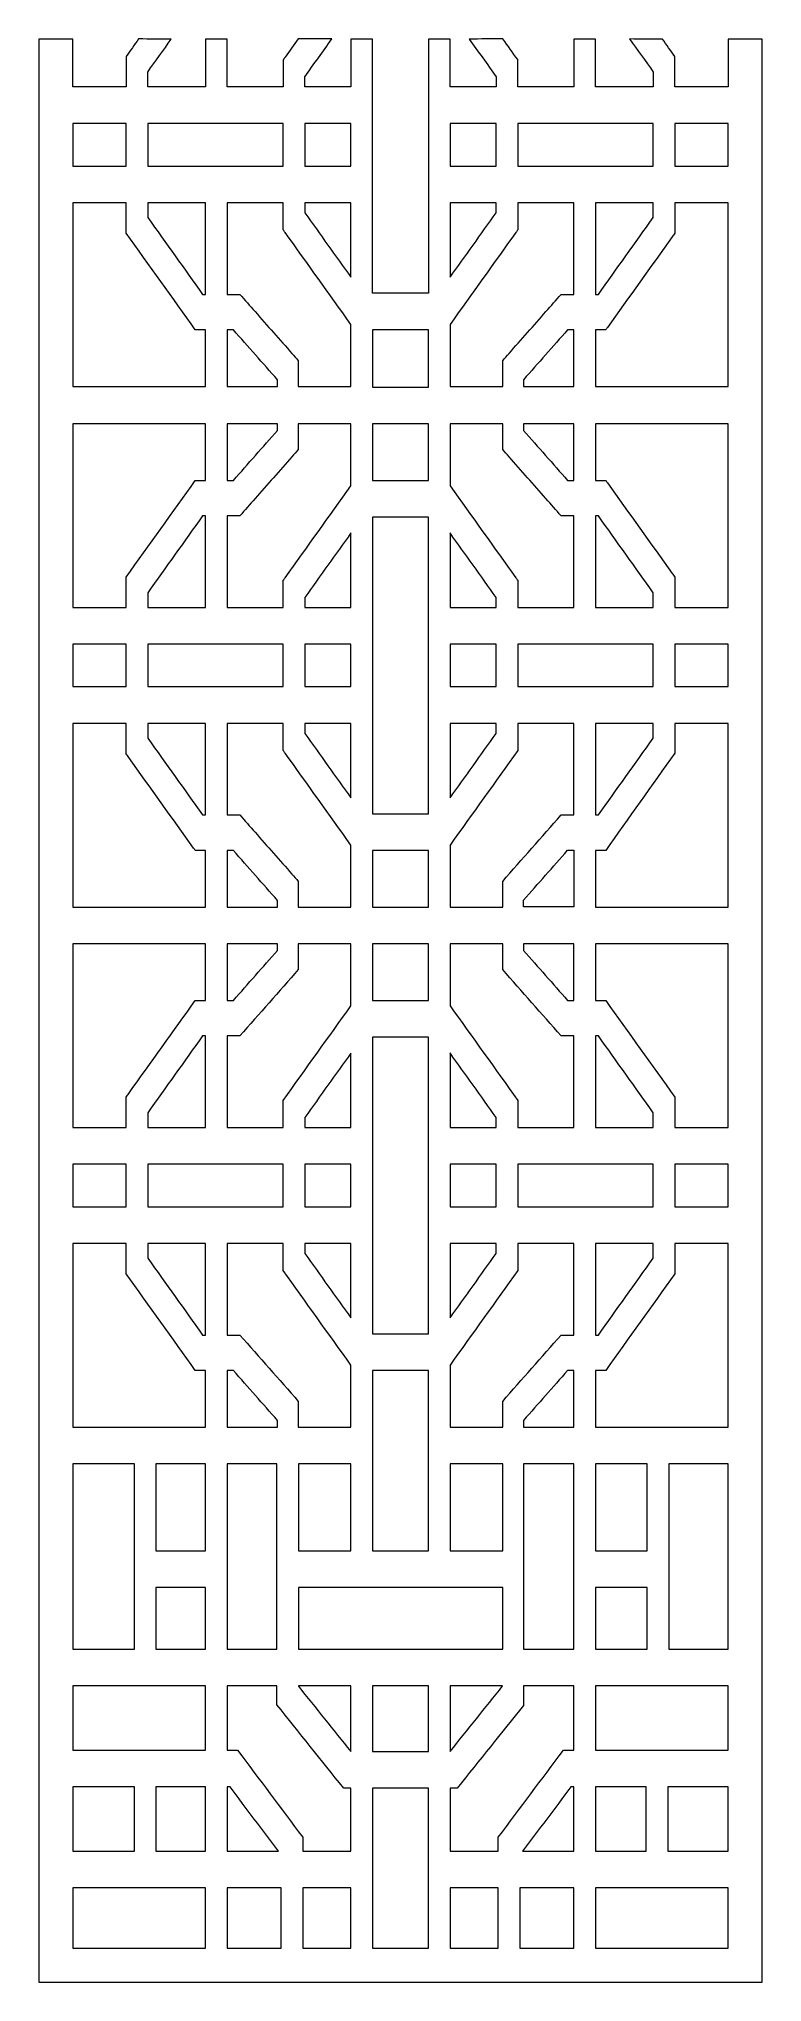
# Model space of a CAD drawing. Header units: centimetres. Extents: x 1.8 to 8.9, y -9.5 to 9.5.
import ezdxf

# ---------------------------------------------------------------- set-up
doc = ezdxf.new("R2010")
doc.units = ezdxf.units.CM
doc.header["$MEASUREMENT"] = 0
doc.layers.add('layer 1', color=7, linetype='Continuous')

msp = doc.modelspace()

# ---------------------------------------------------------------- linework, layer by layer
at = {"layer": 'layer 1', "color": 250, "lineweight": 9}
for points, knots in [([(8.89953, 9.4574), (8.89953, 3.12468), (8.89953, -3.20797), (8.89953, -9.5407), (8.89953, -9.5407), (6.54451, -9.5407), (4.18952, -9.5407), (1.83453, -9.5407), (1.83453, -9.5407), (1.83453, -8.76287), (1.83453, -7.98505), (1.83453, -7.2072), (1.83453, -7.2072), (1.83453, -1.65232), (1.83453, 3.9025), (1.83453, 9.4574), (1.83453, 9.4574), (1.9447, 9.4574), (2.05487, 9.4574), (2.16507, 9.4574), (2.16507, 9.4574), (2.16507, 9.31415), (2.16507, 9.17102), (2.16507, 9.02786), (2.16507, 9.02786), (2.16507, 9.01507), (2.16507, 9.00234), (2.16507, 8.98962), (2.16507, 8.98962), (2.33908, 8.98962), (2.51311, 8.98962), (2.68722, 8.98962), (2.68722, 8.98962), (2.68722, 9.08902), (2.68722, 9.18845), (2.68722, 9.28785), (2.68722, 9.28785), (2.72779, 9.34463), (2.76844, 9.40148), (2.80902, 9.45836), (2.80902, 9.45836), (2.91515, 9.45773), (3.02126, 9.45715), (3.1274, 9.45652), (3.1274, 9.45652), (3.05077, 9.3492), (2.97409, 9.24196), (2.89746, 9.13471), (2.89746, 9.13471), (2.89746, 9.08631), (2.89746, 9.03793), (2.89746, 8.98962), (2.89746, 8.98962), (3.08612, 8.98962), (3.27478, 8.98962), (3.46339, 8.98962), (3.46339, 8.98962), (3.46339, 9.1455), (3.46339, 9.30145), (3.46339, 9.4574), (3.46339, 9.4574), (3.5335, 9.4574), (3.6036, 9.4574), (3.67369, 9.4574), (3.67369, 9.4574), (3.67369, 9.30145), (3.67369, 9.1455), (3.67369, 8.98962), (3.67369, 8.98962), (3.85652, 8.98962), (4.03933, 8.98962), (4.22216, 8.98962), (4.22216, 8.98962), (4.22216, 9.07839), (4.22216, 9.16716), (4.22216, 9.25593), (4.22216, 9.25593), (4.22808, 9.26427), (4.23395, 9.27251), (4.23982, 9.28072), (4.23982, 9.28072), (4.28228, 9.34015), (4.32476, 9.39958), (4.3672, 9.45901), (4.3672, 9.45901), (4.47707, 9.45891), (4.58699, 9.45884), (4.69688, 9.45875), (4.69688, 9.45875), (4.60874, 9.33535), (4.52057, 9.21203), (4.43245, 9.08863), (4.43245, 9.08863), (4.43245, 9.0556), (4.43245, 9.02266), (4.43245, 8.98962), (4.43245, 8.98962), (4.58248, 8.98962), (4.73247, 8.98962), (4.8825, 8.98962), (4.8825, 8.98962), (4.8825, 9.1455), (4.8825, 9.30145), (4.8825, 9.4574), (4.8825, 9.4574), (4.95263, 9.4574), (5.02269, 9.4574), (5.09284, 9.4574), (5.09284, 9.4574), (5.09284, 8.62911), (5.09284, 7.80082), (5.09284, 6.97253), (5.09284, 6.97253), (5.27555, 6.97253), (5.45839, 6.97253), (5.64112, 6.97253), (5.64112, 6.97253), (5.64112, 7.80082), (5.64112, 8.62911), (5.64112, 9.4574), (5.64112, 9.4574), (5.71128, 9.4574), (5.78131, 9.4574), (5.85142, 9.4574), (5.85142, 9.4574), (5.85142, 9.30145), (5.85142, 9.1455), (5.85142, 8.98962), (5.85142, 8.98962), (6.0015, 8.98962), (6.15155, 8.98962), (6.30163, 8.98962), (6.30163, 8.98962), (6.30163, 9.02266), (6.30163, 9.0556), (6.30163, 9.08863), (6.30163, 9.08863), (6.21386, 9.21148), (6.12608, 9.33432), (6.03831, 9.45724), (6.03831, 9.45724), (6.14777, 9.45796), (6.25717, 9.45859), (6.3666, 9.45931), (6.3666, 9.45931), (6.41503, 9.39157), (6.4635, 9.32376), (6.51187, 9.25593), (6.51187, 9.25593), (6.51187, 9.16716), (6.51187, 9.07839), (6.51187, 8.98962), (6.51187, 8.98962), (6.69471, 8.98962), (6.87751, 8.98962), (7.06035, 8.98962), (7.06035, 8.98962), (7.06035, 9.1455), (7.06035, 9.30145), (7.06035, 9.4574), (7.06035, 9.4574), (7.13047, 9.4574), (7.20053, 9.4574), (7.27066, 9.4574), (7.27066, 9.4574), (7.27066, 9.30145), (7.27066, 9.1455), (7.27066, 8.98962), (7.27066, 8.98962), (7.4593, 8.98962), (7.64796, 8.98962), (7.83657, 8.98962), (7.83657, 8.98962), (7.83657, 9.03793), (7.83657, 9.08631), (7.83657, 9.13471), (7.83657, 9.13471), (7.75954, 9.24251), (7.68252, 9.3503), (7.60543, 9.45819), (7.60543, 9.45819), (7.71244, 9.45754), (7.81946, 9.45699), (7.92645, 9.45636), (7.92645, 9.45636), (7.96661, 9.40021), (8.00675, 9.344), (8.04691, 9.28785), (8.04691, 9.28785), (8.04691, 9.2853), (8.04691, 9.28274), (8.04691, 9.28017), (8.04691, 9.28017), (8.04691, 9.18332), (8.04691, 9.08647), (8.04691, 8.98962), (8.04691, 8.98962), (8.22092, 8.98962), (8.39495, 8.98962), (8.56901, 8.98962), (8.56901, 8.98962), (8.56901, 9.1455), (8.56901, 9.30145), (8.56901, 9.4574), (8.56901, 9.4574), (8.67918, 9.4574), (8.78938, 9.4574), (8.89953, 9.4574)], [0, 0, 0, 0, 0.01886792, 0.01886792, 0.01886792, 0.01886792, 0.03773585, 0.03773585, 0.03773585, 0.03773585, 0.05660377, 0.05660377, 0.05660377, 0.05660377, 0.0754717, 0.0754717, 0.0754717, 0.0754717, 0.09433962, 0.09433962, 0.09433962, 0.09433962, 0.11320755, 0.11320755, 0.11320755, 0.11320755, 0.13207547, 0.13207547, 0.13207547, 0.13207547, 0.1509434, 0.1509434, 0.1509434, 0.1509434, 0.16981132, 0.16981132, 0.16981132, 0.16981132, 0.18867925, 0.18867925, 0.18867925, 0.18867925, 0.20754717, 0.20754717, 0.20754717, 0.20754717, 0.22641509, 0.22641509, 0.22641509, 0.22641509, 0.24528302, 0.24528302, 0.24528302, 0.24528302, 0.26415094, 0.26415094, 0.26415094, 0.26415094, 0.28301887, 0.28301887, 0.28301887, 0.28301887, 0.30188679, 0.30188679, 0.30188679, 0.30188679, 0.32075472, 0.32075472, 0.32075472, 0.32075472, 0.33962264, 0.33962264, 0.33962264, 0.33962264, 0.35849057, 0.35849057, 0.35849057, 0.35849057, 0.37735849, 0.37735849, 0.37735849, 0.37735849, 0.39622642, 0.39622642, 0.39622642, 0.39622642, 0.41509434, 0.41509434, 0.41509434, 0.41509434, 0.43396226, 0.43396226, 0.43396226, 0.43396226, 0.45283019, 0.45283019, 0.45283019, 0.45283019, 0.47169811, 0.47169811, 0.47169811, 0.47169811, 0.49056604, 0.49056604, 0.49056604, 0.49056604, 0.50943396, 0.50943396, 0.50943396, 0.50943396, 0.52830189, 0.52830189, 0.52830189, 0.52830189, 0.54716981, 0.54716981, 0.54716981, 0.54716981, 0.56603774, 0.56603774, 0.56603774, 0.56603774, 0.58490566, 0.58490566, 0.58490566, 0.58490566, 0.60377358, 0.60377358, 0.60377358, 0.60377358, 0.62264151, 0.62264151, 0.62264151, 0.62264151, 0.64150943, 0.64150943, 0.64150943, 0.64150943, 0.66037736, 0.66037736, 0.66037736, 0.66037736, 0.67924528, 0.67924528, 0.67924528, 0.67924528, 0.69811321, 0.69811321, 0.69811321, 0.69811321, 0.71698113, 0.71698113, 0.71698113, 0.71698113, 0.73584906, 0.73584906, 0.73584906, 0.73584906, 0.75471698, 0.75471698, 0.75471698, 0.75471698, 0.77358491, 0.77358491, 0.77358491, 0.77358491, 0.79245283, 0.79245283, 0.79245283, 0.79245283, 0.81132075, 0.81132075, 0.81132075, 0.81132075, 0.83018868, 0.83018868, 0.83018868, 0.83018868, 0.8490566, 0.8490566, 0.8490566, 0.8490566, 0.86792453, 0.86792453, 0.86792453, 0.86792453, 0.88679245, 0.88679245, 0.88679245, 0.88679245, 0.90566038, 0.90566038, 0.90566038, 0.90566038, 0.9245283, 0.9245283, 0.9245283, 0.9245283, 0.94339623, 0.94339623, 0.94339623, 0.94339623, 0.96226415, 0.96226415, 0.96226415, 0.96226415, 1, 1, 1, 1]), ([(2.16507, 8.21612), (2.16507, 8.35447), (2.16507, 8.49275), (2.16507, 8.63111), (2.16507, 8.63111), (2.33908, 8.63111), (2.51311, 8.63111), (2.68722, 8.63111), (2.68722, 8.63111), (2.68722, 8.49275), (2.68722, 8.35447), (2.68722, 8.21612), (2.68722, 8.21612), (2.51311, 8.21612), (2.33908, 8.21612), (2.16507, 8.21612)], [0, 0, 0, 0, 0.2, 0.2, 0.2, 0.2, 0.4, 0.4, 0.4, 0.4, 0.6, 0.6, 0.6, 0.6, 1, 1, 1, 1]), ([(2.89746, 8.21612), (2.89746, 8.35447), (2.89746, 8.49275), (2.89746, 8.63111), (2.89746, 8.63111), (3.33904, 8.63111), (3.78063, 8.63111), (4.22216, 8.63111), (4.22216, 8.63111), (4.22216, 8.49275), (4.22216, 8.35447), (4.22216, 8.21612), (4.22216, 8.21612), (3.78063, 8.21612), (3.33904, 8.21612), (2.89746, 8.21612)], [0, 0, 0, 0, 0.2, 0.2, 0.2, 0.2, 0.4, 0.4, 0.4, 0.4, 0.6, 0.6, 0.6, 0.6, 1, 1, 1, 1]), ([(4.8825, 8.63111), (4.8825, 8.49275), (4.8825, 8.35447), (4.8825, 8.21612), (4.8825, 8.21612), (4.73247, 8.21612), (4.58248, 8.21612), (4.43245, 8.21612), (4.43245, 8.21612), (4.43245, 8.35447), (4.43245, 8.49275), (4.43245, 8.63111), (4.43245, 8.63111), (4.58248, 8.63111), (4.73247, 8.63111), (4.8825, 8.63111)], [0, 0, 0, 0, 0.2, 0.2, 0.2, 0.2, 0.4, 0.4, 0.4, 0.4, 0.6, 0.6, 0.6, 0.6, 1, 1, 1, 1]), ([(5.85142, 8.21612), (5.85142, 8.35447), (5.85142, 8.49275), (5.85142, 8.63111), (5.85142, 8.63111), (6.0015, 8.63111), (6.15155, 8.63111), (6.30163, 8.63111), (6.30163, 8.63111), (6.30163, 8.49275), (6.30163, 8.35447), (6.30163, 8.21612), (6.30163, 8.21612), (6.15155, 8.21612), (6.0015, 8.21612), (5.85142, 8.21612)], [0, 0, 0, 0, 0.2, 0.2, 0.2, 0.2, 0.4, 0.4, 0.4, 0.4, 0.6, 0.6, 0.6, 0.6, 1, 1, 1, 1]), ([(6.51187, 8.21612), (6.51187, 8.35447), (6.51187, 8.49275), (6.51187, 8.63111), (6.51187, 8.63111), (6.95345, 8.63111), (7.39502, 8.63111), (7.83657, 8.63111), (7.83657, 8.63111), (7.83657, 8.49275), (7.83657, 8.35447), (7.83657, 8.21612), (7.83657, 8.21612), (7.39502, 8.21612), (6.95345, 8.21612), (6.51187, 8.21612)], [0, 0, 0, 0, 0.2, 0.2, 0.2, 0.2, 0.4, 0.4, 0.4, 0.4, 0.6, 0.6, 0.6, 0.6, 1, 1, 1, 1]), ([(8.56901, 8.63111), (8.56901, 8.49275), (8.56901, 8.35447), (8.56901, 8.21612), (8.56901, 8.21612), (8.39495, 8.21612), (8.22092, 8.21612), (8.04691, 8.21612), (8.04691, 8.21612), (8.04691, 8.35447), (8.04691, 8.49275), (8.04691, 8.63111), (8.04691, 8.63111), (8.22092, 8.63111), (8.39495, 8.63111), (8.56901, 8.63111)], [0, 0, 0, 0, 0.2, 0.2, 0.2, 0.2, 0.4, 0.4, 0.4, 0.4, 0.6, 0.6, 0.6, 0.6, 1, 1, 1, 1]), ([(2.16507, 6.06092), (2.16507, 6.65984), (2.16507, 7.25869), (2.16507, 7.8576), (2.16507, 7.8576), (2.33908, 7.8576), (2.51311, 7.8576), (2.68722, 7.8576), (2.68722, 7.8576), (2.68722, 7.7582), (2.68722, 7.6588), (2.68722, 7.55937), (2.68722, 7.55937), (2.91234, 7.24429), (3.13747, 6.9291), (3.36265, 6.61392), (3.36265, 6.61392), (3.39624, 6.61392), (3.42983, 6.61392), (3.46339, 6.61392), (3.46339, 6.61392), (3.46339, 6.42958), (3.46339, 6.24524), (3.46339, 6.06092), (3.46339, 6.06092), (3.03062, 6.06092), (2.5978, 6.06092), (2.16507, 6.06092)], [0, 0, 0, 0, 0.125, 0.125, 0.125, 0.125, 0.25, 0.25, 0.25, 0.25, 0.375, 0.375, 0.375, 0.375, 0.5, 0.5, 0.5, 0.5, 0.625, 0.625, 0.625, 0.625, 0.75, 0.75, 0.75, 0.75, 1, 1, 1, 1]), ([(3.46339, 7.8576), (3.46339, 7.55889), (3.46339, 7.26019), (3.46339, 6.9615), (3.46339, 6.9615), (3.4536, 6.9615), (3.44385, 6.9615), (3.434, 6.9615), (3.434, 6.9615), (3.25519, 7.21182), (3.07633, 7.4622), (2.89746, 7.71252), (2.89746, 7.71252), (2.89746, 7.76092), (2.89746, 7.80922), (2.89746, 7.8576), (2.89746, 7.8576), (3.08612, 7.8576), (3.27478, 7.8576), (3.46339, 7.8576)], [0, 0, 0, 0, 0.16666667, 0.16666667, 0.16666667, 0.16666667, 0.33333333, 0.33333333, 0.33333333, 0.33333333, 0.5, 0.5, 0.5, 0.5, 0.66666667, 0.66666667, 0.66666667, 0.66666667, 1, 1, 1, 1]), ([(4.8825, 6.66694), (4.8825, 6.46494), (4.8825, 6.26293), (4.8825, 6.06092), (4.8825, 6.06092), (4.71132, 6.06092), (4.54014, 6.06092), (4.36889, 6.06092), (4.36889, 6.06092), (4.36889, 6.13449), (4.36889, 6.20798), (4.36889, 6.28155), (4.36889, 6.28155), (4.36889, 6.28635), (4.36889, 6.29107), (4.36889, 6.29587), (4.36889, 6.29587), (4.36889, 6.3013), (4.36889, 6.30676), (4.36889, 6.31219), (4.36889, 6.31219), (4.34814, 6.33578), (4.32739, 6.35938), (4.30661, 6.38297), (4.30661, 6.38297), (4.18641, 6.5194), (4.06621, 6.65592), (3.94601, 6.79234), (3.94601, 6.79234), (3.89633, 6.84873), (3.84668, 6.90512), (3.79702, 6.9615), (3.79702, 6.9615), (3.75591, 6.9615), (3.7148, 6.9615), (3.67369, 6.9615), (3.67369, 6.9615), (3.67369, 7.26019), (3.67369, 7.55889), (3.67369, 7.8576), (3.67369, 7.8576), (3.85652, 7.8576), (4.03933, 7.8576), (4.22216, 7.8576), (4.22216, 7.8576), (4.22216, 7.76883), (4.22216, 7.68006), (4.22216, 7.59129), (4.22216, 7.59129), (4.22808, 7.58298), (4.23395, 7.57474), (4.23982, 7.5665), (4.23982, 7.5665), (4.45409, 7.26667), (4.66828, 6.96677), (4.8825, 6.66694)], [0, 0, 0, 0, 0.06666667, 0.06666667, 0.06666667, 0.06666667, 0.13333333, 0.13333333, 0.13333333, 0.13333333, 0.2, 0.2, 0.2, 0.2, 0.26666667, 0.26666667, 0.26666667, 0.26666667, 0.33333333, 0.33333333, 0.33333333, 0.33333333, 0.4, 0.4, 0.4, 0.4, 0.46666667, 0.46666667, 0.46666667, 0.46666667, 0.53333333, 0.53333333, 0.53333333, 0.53333333, 0.6, 0.6, 0.6, 0.6, 0.66666667, 0.66666667, 0.66666667, 0.66666667, 0.73333333, 0.73333333, 0.73333333, 0.73333333, 0.8, 0.8, 0.8, 0.8, 0.86666667, 0.86666667, 0.86666667, 0.86666667, 1, 1, 1, 1]), ([(4.8825, 7.8576), (4.8825, 7.61455), (4.8825, 7.3716), (4.8825, 7.12857), (4.8825, 7.12857), (4.73247, 7.33856), (4.58248, 7.54858), (4.43245, 7.7586), (4.43245, 7.7586), (4.43245, 7.79163), (4.43245, 7.82457), (4.43245, 7.8576), (4.43245, 7.8576), (4.58248, 7.8576), (4.73247, 7.8576), (4.8825, 7.8576)], [0, 0, 0, 0, 0.2, 0.2, 0.2, 0.2, 0.4, 0.4, 0.4, 0.4, 0.6, 0.6, 0.6, 0.6, 1, 1, 1, 1]), ([(5.85142, 7.12841), (5.85142, 7.37153), (5.85142, 7.61455), (5.85142, 7.8576), (5.85142, 7.8576), (6.0015, 7.8576), (6.15155, 7.8576), (6.30163, 7.8576), (6.30163, 7.8576), (6.30163, 7.82457), (6.30163, 7.79163), (6.30163, 7.7586), (6.30163, 7.7586), (6.15155, 7.54851), (6.0015, 7.3385), (5.85142, 7.12841)], [0, 0, 0, 0, 0.2, 0.2, 0.2, 0.2, 0.4, 0.4, 0.4, 0.4, 0.6, 0.6, 0.6, 0.6, 1, 1, 1, 1]), ([(6.36512, 6.29587), (6.36512, 6.29107), (6.36512, 6.28635), (6.36512, 6.28155), (6.36512, 6.28155), (6.36512, 6.20798), (6.36512, 6.13449), (6.36512, 6.06092), (6.36512, 6.06092), (6.19391, 6.06092), (6.02269, 6.06092), (5.85142, 6.06092), (5.85142, 6.06092), (5.85142, 6.26284), (5.85142, 6.46477), (5.85142, 6.66671), (5.85142, 6.66671), (6.0657, 6.9667), (6.27997, 7.2666), (6.49421, 7.5665), (6.49421, 7.5665), (6.50013, 7.57474), (6.506, 7.58298), (6.51187, 7.59129), (6.51187, 7.59129), (6.51187, 7.68006), (6.51187, 7.76883), (6.51187, 7.8576), (6.51187, 7.8576), (6.69471, 7.8576), (6.87751, 7.8576), (7.06035, 7.8576), (7.06035, 7.8576), (7.06035, 7.55889), (7.06035, 7.26019), (7.06035, 6.9615), (7.06035, 6.9615), (7.01923, 6.9615), (6.97812, 6.9615), (6.93701, 6.9615), (6.93701, 6.9615), (6.88736, 6.90512), (6.83768, 6.84873), (6.78802, 6.79234), (6.78802, 6.79234), (6.66782, 6.65592), (6.54762, 6.5194), (6.42742, 6.38297), (6.42742, 6.38297), (6.40667, 6.35938), (6.38592, 6.33578), (6.36512, 6.31219), (6.36512, 6.31219), (6.36512, 6.30676), (6.36512, 6.3013), (6.36512, 6.29587)], [0, 0, 0, 0, 0.06666667, 0.06666667, 0.06666667, 0.06666667, 0.13333333, 0.13333333, 0.13333333, 0.13333333, 0.2, 0.2, 0.2, 0.2, 0.26666667, 0.26666667, 0.26666667, 0.26666667, 0.33333333, 0.33333333, 0.33333333, 0.33333333, 0.4, 0.4, 0.4, 0.4, 0.46666667, 0.46666667, 0.46666667, 0.46666667, 0.53333333, 0.53333333, 0.53333333, 0.53333333, 0.6, 0.6, 0.6, 0.6, 0.66666667, 0.66666667, 0.66666667, 0.66666667, 0.73333333, 0.73333333, 0.73333333, 0.73333333, 0.8, 0.8, 0.8, 0.8, 0.86666667, 0.86666667, 0.86666667, 0.86666667, 1, 1, 1, 1]), ([(7.27066, 7.8576), (7.4593, 7.8576), (7.64796, 7.8576), (7.83657, 7.8576), (7.83657, 7.8576), (7.83657, 7.80922), (7.83657, 7.76092), (7.83657, 7.71252), (7.83657, 7.71252), (7.65775, 7.4622), (7.47889, 7.21182), (7.30003, 6.9615), (7.30003, 6.9615), (7.29025, 6.9615), (7.28044, 6.9615), (7.27066, 6.9615), (7.27066, 6.9615), (7.27066, 7.26019), (7.27066, 7.55889), (7.27066, 7.8576)], [0, 0, 0, 0, 0.16666667, 0.16666667, 0.16666667, 0.16666667, 0.33333333, 0.33333333, 0.33333333, 0.33333333, 0.5, 0.5, 0.5, 0.5, 0.66666667, 0.66666667, 0.66666667, 0.66666667, 1, 1, 1, 1]), ([(8.56901, 7.8576), (8.56901, 7.25869), (8.56901, 6.65984), (8.56901, 6.06092), (8.56901, 6.06092), (8.37575, 6.06092), (8.18252, 6.06092), (7.98927, 6.06092), (7.98927, 6.06092), (7.91837, 6.06092), (7.84753, 6.06092), (7.77668, 6.06092), (7.77668, 6.06092), (7.60801, 6.06092), (7.43933, 6.06092), (7.27066, 6.06092), (7.27066, 6.06092), (7.27066, 6.09475), (7.27066, 6.1285), (7.27066, 6.16232), (7.27066, 6.16232), (7.27066, 6.31282), (7.27066, 6.46343), (7.27066, 6.61392), (7.27066, 6.61392), (7.30425, 6.61392), (7.33784, 6.61392), (7.37143, 6.61392), (7.37143, 6.61392), (7.37703, 6.62184), (7.38262, 6.62968), (7.38826, 6.63753), (7.38826, 6.63753), (7.59932, 6.93295), (7.81038, 7.22837), (8.02137, 7.52379), (8.02137, 7.52379), (8.02989, 7.53563), (8.03839, 7.54754), (8.04691, 7.55937), (8.04691, 7.55937), (8.04691, 7.56195), (8.04691, 7.5645), (8.04691, 7.56706), (8.04691, 7.56706), (8.04691, 7.66391), (8.04691, 7.76075), (8.04691, 7.8576), (8.04691, 7.8576), (8.22092, 7.8576), (8.39495, 7.8576), (8.56901, 7.8576)], [0, 0, 0, 0, 0.07142857, 0.07142857, 0.07142857, 0.07142857, 0.14285714, 0.14285714, 0.14285714, 0.14285714, 0.21428571, 0.21428571, 0.21428571, 0.21428571, 0.28571429, 0.28571429, 0.28571429, 0.28571429, 0.35714286, 0.35714286, 0.35714286, 0.35714286, 0.42857143, 0.42857143, 0.42857143, 0.42857143, 0.5, 0.5, 0.5, 0.5, 0.57142857, 0.57142857, 0.57142857, 0.57142857, 0.64285714, 0.64285714, 0.64285714, 0.64285714, 0.71428571, 0.71428571, 0.71428571, 0.71428571, 0.78571429, 0.78571429, 0.78571429, 0.78571429, 0.85714286, 0.85714286, 0.85714286, 0.85714286, 1, 1, 1, 1]), ([(4.16515, 6.12608), (4.16515, 6.10433), (4.16515, 6.08268), (4.16515, 6.06092), (4.16515, 6.06092), (4.0013, 6.06092), (3.83748, 6.06092), (3.67369, 6.06092), (3.67369, 6.06092), (3.67369, 6.09475), (3.67369, 6.1285), (3.67369, 6.16232), (3.67369, 6.16232), (3.67369, 6.31282), (3.67369, 6.46343), (3.67369, 6.61392), (3.67369, 6.61392), (3.69425, 6.61392), (3.7148, 6.61392), (3.73539, 6.61392), (3.73539, 6.61392), (3.87862, 6.45133), (4.02189, 6.28877), (4.16515, 6.12608)], [0, 0, 0, 0, 0.14285714, 0.14285714, 0.14285714, 0.14285714, 0.28571429, 0.28571429, 0.28571429, 0.28571429, 0.42857143, 0.42857143, 0.42857143, 0.42857143, 0.57142857, 0.57142857, 0.57142857, 0.57142857, 0.71428571, 0.71428571, 0.71428571, 0.71428571, 1, 1, 1, 1]), ([(5.64112, 6.61392), (5.64112, 6.42735), (5.64112, 6.24076), (5.64112, 6.05419), (5.64112, 6.05419), (5.45839, 6.05419), (5.27555, 6.05419), (5.09284, 6.05419), (5.09284, 6.05419), (5.09284, 6.05644), (5.09284, 6.05867), (5.09284, 6.06092), (5.09284, 6.06092), (5.09284, 6.24524), (5.09284, 6.42958), (5.09284, 6.61392), (5.09284, 6.61392), (5.13249, 6.61392), (5.17216, 6.61392), (5.21183, 6.61392), (5.21183, 6.61392), (5.2669, 6.61392), (5.32196, 6.61392), (5.37697, 6.61392), (5.37697, 6.61392), (5.46502, 6.61392), (5.55307, 6.61392), (5.64112, 6.61392)], [0, 0, 0, 0, 0.125, 0.125, 0.125, 0.125, 0.25, 0.25, 0.25, 0.25, 0.375, 0.375, 0.375, 0.375, 0.5, 0.5, 0.5, 0.5, 0.625, 0.625, 0.625, 0.625, 0.75, 0.75, 0.75, 0.75, 1, 1, 1, 1]), ([(7.06035, 6.16232), (7.06035, 6.1285), (7.06035, 6.09475), (7.06035, 6.06092), (7.06035, 6.06092), (6.89655, 6.06092), (6.73278, 6.06092), (6.56898, 6.06092), (6.56898, 6.06092), (6.56898, 6.08268), (6.56898, 6.10433), (6.56898, 6.12608), (6.56898, 6.12608), (6.71221, 6.28877), (6.85544, 6.45133), (6.99869, 6.61392), (6.99869, 6.61392), (7.01923, 6.61392), (7.03978, 6.61392), (7.06035, 6.61392), (7.06035, 6.61392), (7.06035, 6.46343), (7.06035, 6.31282), (7.06035, 6.16232)], [0, 0, 0, 0, 0.14285714, 0.14285714, 0.14285714, 0.14285714, 0.28571429, 0.28571429, 0.28571429, 0.28571429, 0.42857143, 0.42857143, 0.42857143, 0.42857143, 0.57142857, 0.57142857, 0.57142857, 0.57142857, 0.71428571, 0.71428571, 0.71428571, 0.71428571, 1, 1, 1, 1]), ([(2.16507, 3.89898), (2.16507, 4.49789), (2.16507, 5.09674), (2.16507, 5.69568), (2.16507, 5.69568), (2.5978, 5.69568), (3.03062, 5.69568), (3.46339, 5.69568), (3.46339, 5.69568), (3.46339, 5.51134), (3.46339, 5.327), (3.46339, 5.14266), (3.46339, 5.14266), (3.42983, 5.14266), (3.39624, 5.14266), (3.36265, 5.14266), (3.36265, 5.14266), (3.13747, 4.82748), (2.91234, 4.51231), (2.68722, 4.1972), (2.68722, 4.1972), (2.68722, 4.0978), (2.68722, 3.99838), (2.68722, 3.89898), (2.68722, 3.89898), (2.51311, 3.89898), (2.33908, 3.89898), (2.16507, 3.89898)], [0, 0, 0, 0, 0.125, 0.125, 0.125, 0.125, 0.25, 0.25, 0.25, 0.25, 0.375, 0.375, 0.375, 0.375, 0.5, 0.5, 0.5, 0.5, 0.625, 0.625, 0.625, 0.625, 0.75, 0.75, 0.75, 0.75, 1, 1, 1, 1]), ([(3.67369, 5.69568), (3.83748, 5.69568), (4.0013, 5.69568), (4.16515, 5.69568), (4.16515, 5.69568), (4.16515, 5.67393), (4.16515, 5.65224), (4.16515, 5.63049), (4.16515, 5.63049), (4.02189, 5.4679), (3.87862, 5.30524), (3.73539, 5.14266), (3.73539, 5.14266), (3.7148, 5.14266), (3.69425, 5.14266), (3.67369, 5.14266), (3.67369, 5.14266), (3.67369, 5.29317), (3.67369, 5.44376), (3.67369, 5.59435), (3.67369, 5.59435), (3.67369, 5.6281), (3.67369, 5.66192), (3.67369, 5.69568)], [0, 0, 0, 0, 0.14285714, 0.14285714, 0.14285714, 0.14285714, 0.28571429, 0.28571429, 0.28571429, 0.28571429, 0.42857143, 0.42857143, 0.42857143, 0.42857143, 0.57142857, 0.57142857, 0.57142857, 0.57142857, 0.71428571, 0.71428571, 0.71428571, 0.71428571, 1, 1, 1, 1]), ([(4.8825, 5.69568), (4.8825, 5.49365), (4.8825, 5.29164), (4.8825, 5.0897), (4.8825, 5.0897), (4.66828, 4.78981), (4.45409, 4.48998), (4.23982, 4.19008), (4.23982, 4.19008), (4.23395, 4.18184), (4.22808, 4.17362), (4.22216, 4.16538), (4.22216, 4.16538), (4.22216, 4.07652), (4.22216, 3.98775), (4.22216, 3.89898), (4.22216, 3.89898), (4.03933, 3.89898), (3.85652, 3.89898), (3.67369, 3.89898), (3.67369, 3.89898), (3.67369, 4.19769), (3.67369, 4.49638), (3.67369, 4.79508), (3.67369, 4.79508), (3.7148, 4.79508), (3.75591, 4.79508), (3.79702, 4.79508), (3.79702, 4.79508), (3.84668, 4.85146), (3.89633, 4.90785), (3.94601, 4.96423), (3.94601, 4.96423), (4.06621, 5.10073), (4.18641, 5.23718), (4.30661, 5.37361), (4.30661, 5.37361), (4.32739, 5.39722), (4.34814, 5.4208), (4.36889, 5.44439), (4.36889, 5.44439), (4.36889, 5.44982), (4.36889, 5.45528), (4.36889, 5.46071), (4.36889, 5.46071), (4.36889, 5.46551), (4.36889, 5.4703), (4.36889, 5.47503), (4.36889, 5.47503), (4.36889, 5.5486), (4.36889, 5.62209), (4.36889, 5.69568), (4.36889, 5.69568), (4.54014, 5.69568), (4.71132, 5.69568), (4.8825, 5.69568)], [0, 0, 0, 0, 0.06666667, 0.06666667, 0.06666667, 0.06666667, 0.13333333, 0.13333333, 0.13333333, 0.13333333, 0.2, 0.2, 0.2, 0.2, 0.26666667, 0.26666667, 0.26666667, 0.26666667, 0.33333333, 0.33333333, 0.33333333, 0.33333333, 0.4, 0.4, 0.4, 0.4, 0.46666667, 0.46666667, 0.46666667, 0.46666667, 0.53333333, 0.53333333, 0.53333333, 0.53333333, 0.6, 0.6, 0.6, 0.6, 0.66666667, 0.66666667, 0.66666667, 0.66666667, 0.73333333, 0.73333333, 0.73333333, 0.73333333, 0.8, 0.8, 0.8, 0.8, 0.86666667, 0.86666667, 0.86666667, 0.86666667, 1, 1, 1, 1]), ([(5.64112, 5.69568), (5.64112, 5.51134), (5.64112, 5.327), (5.64112, 5.14266), (5.64112, 5.14266), (5.6015, 5.14266), (5.56187, 5.14266), (5.5222, 5.14266), (5.5222, 5.14266), (5.41876, 5.14266), (5.31532, 5.14266), (5.21183, 5.14266), (5.21183, 5.14266), (5.17216, 5.14266), (5.13249, 5.14266), (5.09284, 5.14266), (5.09284, 5.14266), (5.09284, 5.327), (5.09284, 5.51134), (5.09284, 5.69568), (5.09284, 5.69568), (5.27555, 5.69568), (5.45839, 5.69568), (5.64112, 5.69568)], [0, 0, 0, 0, 0.14285714, 0.14285714, 0.14285714, 0.14285714, 0.28571429, 0.28571429, 0.28571429, 0.28571429, 0.42857143, 0.42857143, 0.42857143, 0.42857143, 0.57142857, 0.57142857, 0.57142857, 0.57142857, 0.71428571, 0.71428571, 0.71428571, 0.71428571, 1, 1, 1, 1]), ([(6.36512, 5.69568), (6.36512, 5.62209), (6.36512, 5.5486), (6.36512, 5.47503), (6.36512, 5.47503), (6.36512, 5.4703), (6.36512, 5.46551), (6.36512, 5.46071), (6.36512, 5.46071), (6.36512, 5.45528), (6.36512, 5.44982), (6.36512, 5.44439), (6.36512, 5.44439), (6.38592, 5.4208), (6.40667, 5.39722), (6.42742, 5.37361), (6.42742, 5.37361), (6.54762, 5.23718), (6.66782, 5.10073), (6.78802, 4.96423), (6.78802, 4.96423), (6.83768, 4.90785), (6.88736, 4.85146), (6.93701, 4.79508), (6.93701, 4.79508), (6.97812, 4.79508), (7.01923, 4.79508), (7.06035, 4.79508), (7.06035, 4.79508), (7.06035, 4.49638), (7.06035, 4.19769), (7.06035, 3.89898), (7.06035, 3.89898), (6.87751, 3.89898), (6.69471, 3.89898), (6.51187, 3.89898), (6.51187, 3.89898), (6.51187, 3.98775), (6.51187, 4.07652), (6.51187, 4.16538), (6.51187, 4.16538), (6.506, 4.17362), (6.50013, 4.18184), (6.49421, 4.19008), (6.49421, 4.19008), (6.27997, 4.48998), (6.0657, 4.78997), (5.85142, 5.08987), (5.85142, 5.08987), (5.85142, 5.2918), (5.85142, 5.49374), (5.85142, 5.69568), (5.85142, 5.69568), (6.02269, 5.69568), (6.19391, 5.69568), (6.36512, 5.69568)], [0, 0, 0, 0, 0.06666667, 0.06666667, 0.06666667, 0.06666667, 0.13333333, 0.13333333, 0.13333333, 0.13333333, 0.2, 0.2, 0.2, 0.2, 0.26666667, 0.26666667, 0.26666667, 0.26666667, 0.33333333, 0.33333333, 0.33333333, 0.33333333, 0.4, 0.4, 0.4, 0.4, 0.46666667, 0.46666667, 0.46666667, 0.46666667, 0.53333333, 0.53333333, 0.53333333, 0.53333333, 0.6, 0.6, 0.6, 0.6, 0.66666667, 0.66666667, 0.66666667, 0.66666667, 0.73333333, 0.73333333, 0.73333333, 0.73333333, 0.8, 0.8, 0.8, 0.8, 0.86666667, 0.86666667, 0.86666667, 0.86666667, 1, 1, 1, 1]), ([(7.06035, 5.59435), (7.06035, 5.44376), (7.06035, 5.29317), (7.06035, 5.14266), (7.06035, 5.14266), (7.03978, 5.14266), (7.01923, 5.14266), (6.99869, 5.14266), (6.99869, 5.14266), (6.85544, 5.30524), (6.71221, 5.4679), (6.56898, 5.63049), (6.56898, 5.63049), (6.56898, 5.65224), (6.56898, 5.67393), (6.56898, 5.69568), (6.56898, 5.69568), (6.73278, 5.69568), (6.89655, 5.69568), (7.06035, 5.69568), (7.06035, 5.69568), (7.06035, 5.66192), (7.06035, 5.6281), (7.06035, 5.59435)], [0, 0, 0, 0, 0.14285714, 0.14285714, 0.14285714, 0.14285714, 0.28571429, 0.28571429, 0.28571429, 0.28571429, 0.42857143, 0.42857143, 0.42857143, 0.42857143, 0.57142857, 0.57142857, 0.57142857, 0.57142857, 0.71428571, 0.71428571, 0.71428571, 0.71428571, 1, 1, 1, 1]), ([(8.56901, 5.69568), (8.56901, 5.09674), (8.56901, 4.49789), (8.56901, 3.89898), (8.56901, 3.89898), (8.39495, 3.89898), (8.22092, 3.89898), (8.04691, 3.89898), (8.04691, 3.89898), (8.04691, 3.99582), (8.04691, 4.09267), (8.04691, 4.18952), (8.04691, 4.18952), (8.04691, 4.19207), (8.04691, 4.19465), (8.04691, 4.1972), (8.04691, 4.1972), (8.03839, 4.20904), (8.02989, 4.22095), (8.02137, 4.23279), (8.02137, 4.23279), (7.81038, 4.52821), (7.59932, 4.82365), (7.38826, 5.11907), (7.38826, 5.11907), (7.38262, 5.12689), (7.37703, 5.13481), (7.37143, 5.14266), (7.37143, 5.14266), (7.33784, 5.14266), (7.30425, 5.14266), (7.27066, 5.14266), (7.27066, 5.14266), (7.27066, 5.29317), (7.27066, 5.44376), (7.27066, 5.59435), (7.27066, 5.59435), (7.27066, 5.6281), (7.27066, 5.66192), (7.27066, 5.69568), (7.27066, 5.69568), (7.43933, 5.69568), (7.60801, 5.69568), (7.77668, 5.69568), (7.77668, 5.69568), (7.84753, 5.69568), (7.91837, 5.69568), (7.98927, 5.69568), (7.98927, 5.69568), (8.18252, 5.69568), (8.37575, 5.69568), (8.56901, 5.69568)], [0, 0, 0, 0, 0.07142857, 0.07142857, 0.07142857, 0.07142857, 0.14285714, 0.14285714, 0.14285714, 0.14285714, 0.21428571, 0.21428571, 0.21428571, 0.21428571, 0.28571429, 0.28571429, 0.28571429, 0.28571429, 0.35714286, 0.35714286, 0.35714286, 0.35714286, 0.42857143, 0.42857143, 0.42857143, 0.42857143, 0.5, 0.5, 0.5, 0.5, 0.57142857, 0.57142857, 0.57142857, 0.57142857, 0.64285714, 0.64285714, 0.64285714, 0.64285714, 0.71428571, 0.71428571, 0.71428571, 0.71428571, 0.78571429, 0.78571429, 0.78571429, 0.78571429, 0.85714286, 0.85714286, 0.85714286, 0.85714286, 1, 1, 1, 1]), ([(3.46339, 3.89898), (3.27478, 3.89898), (3.08612, 3.89898), (2.89746, 3.89898), (2.89746, 3.89898), (2.89746, 3.94738), (2.89746, 3.99566), (2.89746, 4.04404), (2.89746, 4.04404), (3.07633, 4.29438), (3.25519, 4.54476), (3.434, 4.79508), (3.434, 4.79508), (3.44385, 4.79508), (3.4536, 4.79508), (3.46339, 4.79508), (3.46339, 4.79508), (3.46339, 4.49638), (3.46339, 4.19769), (3.46339, 3.89898)], [0, 0, 0, 0, 0.16666667, 0.16666667, 0.16666667, 0.16666667, 0.33333333, 0.33333333, 0.33333333, 0.33333333, 0.5, 0.5, 0.5, 0.5, 0.66666667, 0.66666667, 0.66666667, 0.66666667, 1, 1, 1, 1]), ([(5.64112, 4.78405), (5.64112, 3.81668), (5.64112, 2.84932), (5.64112, 1.88188), (5.64112, 1.88188), (5.45839, 1.88188), (5.27555, 1.88188), (5.09284, 1.88188), (5.09284, 1.88188), (5.09284, 2.84932), (5.09284, 3.81668), (5.09284, 4.78405), (5.09284, 4.78405), (5.27555, 4.78405), (5.45839, 4.78405), (5.64112, 4.78405)], [0, 0, 0, 0, 0.2, 0.2, 0.2, 0.2, 0.4, 0.4, 0.4, 0.4, 0.6, 0.6, 0.6, 0.6, 1, 1, 1, 1]), ([(7.27066, 3.89898), (7.27066, 4.19769), (7.27066, 4.49638), (7.27066, 4.79508), (7.27066, 4.79508), (7.28044, 4.79508), (7.29025, 4.79508), (7.30003, 4.79508), (7.30003, 4.79508), (7.47889, 4.54476), (7.65775, 4.29438), (7.83657, 4.04404), (7.83657, 4.04404), (7.83657, 3.99566), (7.83657, 3.94738), (7.83657, 3.89898), (7.83657, 3.89898), (7.64796, 3.89898), (7.4593, 3.89898), (7.27066, 3.89898)], [0, 0, 0, 0, 0.16666667, 0.16666667, 0.16666667, 0.16666667, 0.33333333, 0.33333333, 0.33333333, 0.33333333, 0.5, 0.5, 0.5, 0.5, 0.66666667, 0.66666667, 0.66666667, 0.66666667, 1, 1, 1, 1]), ([(4.8825, 4.62803), (4.8825, 4.38498), (4.8825, 4.14202), (4.8825, 3.89898), (4.8825, 3.89898), (4.73247, 3.89898), (4.58248, 3.89898), (4.43245, 3.89898), (4.43245, 3.89898), (4.43245, 3.93201), (4.43245, 3.96504), (4.43245, 3.99798), (4.43245, 3.99798), (4.58248, 4.208), (4.73247, 4.41801), (4.8825, 4.62803)], [0, 0, 0, 0, 0.2, 0.2, 0.2, 0.2, 0.4, 0.4, 0.4, 0.4, 0.6, 0.6, 0.6, 0.6, 1, 1, 1, 1]), ([(5.85142, 3.89898), (5.85142, 4.14202), (5.85142, 4.38514), (5.85142, 4.62817), (5.85142, 4.62817), (6.0015, 4.41808), (6.15155, 4.20809), (6.30163, 3.99798), (6.30163, 3.99798), (6.30163, 3.96504), (6.30163, 3.93201), (6.30163, 3.89898), (6.30163, 3.89898), (6.15155, 3.89898), (6.0015, 3.89898), (5.85142, 3.89898)], [0, 0, 0, 0, 0.2, 0.2, 0.2, 0.2, 0.4, 0.4, 0.4, 0.4, 0.6, 0.6, 0.6, 0.6, 1, 1, 1, 1]), ([(2.16507, 3.12556), (2.16507, 3.26382), (2.16507, 3.40211), (2.16507, 3.54046), (2.16507, 3.54046), (2.33908, 3.54046), (2.51311, 3.54046), (2.68722, 3.54046), (2.68722, 3.54046), (2.68722, 3.40211), (2.68722, 3.26382), (2.68722, 3.12556), (2.68722, 3.12556), (2.51311, 3.12556), (2.33908, 3.12556), (2.16507, 3.12556)], [0, 0, 0, 0, 0.2, 0.2, 0.2, 0.2, 0.4, 0.4, 0.4, 0.4, 0.6, 0.6, 0.6, 0.6, 1, 1, 1, 1]), ([(2.89746, 3.54046), (3.33904, 3.54046), (3.78063, 3.54046), (4.22216, 3.54046), (4.22216, 3.54046), (4.22216, 3.40211), (4.22216, 3.26382), (4.22216, 3.12556), (4.22216, 3.12556), (3.78063, 3.12556), (3.33904, 3.12556), (2.89746, 3.12556), (2.89746, 3.12556), (2.89746, 3.26382), (2.89746, 3.40211), (2.89746, 3.54046)], [0, 0, 0, 0, 0.2, 0.2, 0.2, 0.2, 0.4, 0.4, 0.4, 0.4, 0.6, 0.6, 0.6, 0.6, 1, 1, 1, 1]), ([(4.8825, 3.54046), (4.8825, 3.40211), (4.8825, 3.26382), (4.8825, 3.12556), (4.8825, 3.12556), (4.73247, 3.12556), (4.58248, 3.12556), (4.43245, 3.12556), (4.43245, 3.12556), (4.43245, 3.26382), (4.43245, 3.40211), (4.43245, 3.54046), (4.43245, 3.54046), (4.58248, 3.54046), (4.73247, 3.54046), (4.8825, 3.54046)], [0, 0, 0, 0, 0.2, 0.2, 0.2, 0.2, 0.4, 0.4, 0.4, 0.4, 0.6, 0.6, 0.6, 0.6, 1, 1, 1, 1]), ([(5.85142, 3.12556), (5.85142, 3.26382), (5.85142, 3.40211), (5.85142, 3.54046), (5.85142, 3.54046), (6.0015, 3.54046), (6.15155, 3.54046), (6.30163, 3.54046), (6.30163, 3.54046), (6.30163, 3.40211), (6.30163, 3.26382), (6.30163, 3.12556), (6.30163, 3.12556), (6.15155, 3.12556), (6.0015, 3.12556), (5.85142, 3.12556)], [0, 0, 0, 0, 0.2, 0.2, 0.2, 0.2, 0.4, 0.4, 0.4, 0.4, 0.6, 0.6, 0.6, 0.6, 1, 1, 1, 1]), ([(6.51187, 3.54046), (6.95345, 3.54046), (7.39502, 3.54046), (7.83657, 3.54046), (7.83657, 3.54046), (7.83657, 3.40211), (7.83657, 3.26382), (7.83657, 3.12556), (7.83657, 3.12556), (7.39502, 3.12556), (6.95345, 3.12556), (6.51187, 3.12556), (6.51187, 3.12556), (6.51187, 3.26382), (6.51187, 3.40211), (6.51187, 3.54046)], [0, 0, 0, 0, 0.2, 0.2, 0.2, 0.2, 0.4, 0.4, 0.4, 0.4, 0.6, 0.6, 0.6, 0.6, 1, 1, 1, 1]), ([(8.56901, 3.54046), (8.56901, 3.40211), (8.56901, 3.26382), (8.56901, 3.12556), (8.56901, 3.12556), (8.39495, 3.12556), (8.22092, 3.12556), (8.04691, 3.12556), (8.04691, 3.12556), (8.04691, 3.26382), (8.04691, 3.40211), (8.04691, 3.54046), (8.04691, 3.54046), (8.22092, 3.54046), (8.39495, 3.54046), (8.56901, 3.54046)], [0, 0, 0, 0, 0.2, 0.2, 0.2, 0.2, 0.4, 0.4, 0.4, 0.4, 0.6, 0.6, 0.6, 0.6, 1, 1, 1, 1]), ([(2.16507, 0.97035), (2.16507, 1.56919), (2.16507, 2.16811), (2.16507, 2.76696), (2.16507, 2.76696), (2.33908, 2.76696), (2.51311, 2.76696), (2.68722, 2.76696), (2.68722, 2.76696), (2.68722, 2.67011), (2.68722, 2.57326), (2.68722, 2.47641), (2.68722, 2.47641), (2.68722, 2.47393), (2.68722, 2.47137), (2.68722, 2.46882), (2.68722, 2.46882), (2.69569, 2.45689), (2.70416, 2.44505), (2.71264, 2.43314), (2.71264, 2.43314), (2.9237, 2.13772), (3.13476, 1.8423), (3.34579, 1.54688), (3.34579, 1.54688), (3.35139, 1.53904), (3.357, 1.53119), (3.36265, 1.52337), (3.36265, 1.52337), (3.39624, 1.52337), (3.42983, 1.52337), (3.46339, 1.52337), (3.46339, 1.52337), (3.46339, 1.37485), (3.46339, 1.22642), (3.46339, 1.07799), (3.46339, 1.07799), (3.46339, 1.04208), (3.46339, 1.00617), (3.46339, 0.97035), (3.46339, 0.97035), (3.29474, 0.97035), (3.12607, 0.97035), (2.9574, 0.97035), (2.9574, 0.97035), (2.88651, 0.97035), (2.81566, 0.97035), (2.74479, 0.97035), (2.74479, 0.97035), (2.55156, 0.97035), (2.35828, 0.97035), (2.16507, 0.97035)], [0, 0, 0, 0, 0.07142857, 0.07142857, 0.07142857, 0.07142857, 0.14285714, 0.14285714, 0.14285714, 0.14285714, 0.21428571, 0.21428571, 0.21428571, 0.21428571, 0.28571429, 0.28571429, 0.28571429, 0.28571429, 0.35714286, 0.35714286, 0.35714286, 0.35714286, 0.42857143, 0.42857143, 0.42857143, 0.42857143, 0.5, 0.5, 0.5, 0.5, 0.57142857, 0.57142857, 0.57142857, 0.57142857, 0.64285714, 0.64285714, 0.64285714, 0.64285714, 0.71428571, 0.71428571, 0.71428571, 0.71428571, 0.78571429, 0.78571429, 0.78571429, 0.78571429, 0.85714286, 0.85714286, 0.85714286, 0.85714286, 1, 1, 1, 1]), ([(3.46339, 2.76696), (3.46339, 2.46824), (3.46339, 2.16955), (3.46339, 1.87083), (3.46339, 1.87083), (3.4536, 1.87083), (3.44385, 1.87083), (3.434, 1.87083), (3.434, 1.87083), (3.25519, 2.12124), (3.07633, 2.37155), (2.89746, 2.62196), (2.89746, 2.62196), (2.89746, 2.67027), (2.89746, 2.71865), (2.89746, 2.76696), (2.89746, 2.76696), (3.08612, 2.76696), (3.27478, 2.76696), (3.46339, 2.76696)], [0, 0, 0, 0, 0.16666667, 0.16666667, 0.16666667, 0.16666667, 0.33333333, 0.33333333, 0.33333333, 0.33333333, 0.5, 0.5, 0.5, 0.5, 0.66666667, 0.66666667, 0.66666667, 0.66666667, 1, 1, 1, 1]), ([(4.36889, 0.97035), (4.36889, 1.04384), (4.36889, 1.11741), (4.36889, 1.1909), (4.36889, 1.1909), (4.36889, 1.1978), (4.36889, 1.20467), (4.36889, 1.21154), (4.36889, 1.21154), (4.36889, 1.2149), (4.36889, 1.21827), (4.36889, 1.22161), (4.36889, 1.22161), (4.34814, 1.24513), (4.32739, 1.26874), (4.30661, 1.29232), (4.30661, 1.29232), (4.18641, 1.42884), (4.06621, 1.56527), (3.94601, 1.7017), (3.94601, 1.7017), (3.89633, 1.75808), (3.84668, 1.81447), (3.79702, 1.87083), (3.79702, 1.87083), (3.75591, 1.87083), (3.7148, 1.87083), (3.67369, 1.87083), (3.67369, 1.87083), (3.67369, 2.16955), (3.67369, 2.46824), (3.67369, 2.76696), (3.67369, 2.76696), (3.85652, 2.76696), (4.03933, 2.76696), (4.22216, 2.76696), (4.22216, 2.76696), (4.22216, 2.67819), (4.22216, 2.58942), (4.22216, 2.50065), (4.22216, 2.50065), (4.22808, 2.49241), (4.23395, 2.48416), (4.23982, 2.47585), (4.23982, 2.47585), (4.45409, 2.17602), (4.66828, 1.87613), (4.8825, 1.5763), (4.8825, 1.5763), (4.8825, 1.37429), (4.8825, 1.17226), (4.8825, 0.97035), (4.8825, 0.97035), (4.71132, 0.97035), (4.54014, 0.97035), (4.36889, 0.97035)], [0, 0, 0, 0, 0.06666667, 0.06666667, 0.06666667, 0.06666667, 0.13333333, 0.13333333, 0.13333333, 0.13333333, 0.2, 0.2, 0.2, 0.2, 0.26666667, 0.26666667, 0.26666667, 0.26666667, 0.33333333, 0.33333333, 0.33333333, 0.33333333, 0.4, 0.4, 0.4, 0.4, 0.46666667, 0.46666667, 0.46666667, 0.46666667, 0.53333333, 0.53333333, 0.53333333, 0.53333333, 0.6, 0.6, 0.6, 0.6, 0.66666667, 0.66666667, 0.66666667, 0.66666667, 0.73333333, 0.73333333, 0.73333333, 0.73333333, 0.8, 0.8, 0.8, 0.8, 0.86666667, 0.86666667, 0.86666667, 0.86666667, 1, 1, 1, 1]), ([(4.8825, 2.76696), (4.8825, 2.524), (4.8825, 2.28095), (4.8825, 2.038), (4.8825, 2.038), (4.73247, 2.24792), (4.58248, 2.45793), (4.43245, 2.66795), (4.43245, 2.66795), (4.43245, 2.70098), (4.43245, 2.73402), (4.43245, 2.76696), (4.43245, 2.76696), (4.58248, 2.76696), (4.73247, 2.76696), (4.8825, 2.76696)], [0, 0, 0, 0, 0.2, 0.2, 0.2, 0.2, 0.4, 0.4, 0.4, 0.4, 0.6, 0.6, 0.6, 0.6, 1, 1, 1, 1]), ([(6.36512, 1.21154), (6.36512, 1.20467), (6.36512, 1.1978), (6.36512, 1.1909), (6.36512, 1.1909), (6.36512, 1.11741), (6.36512, 1.04384), (6.36512, 0.97035), (6.36512, 0.97035), (6.19391, 0.97035), (6.02269, 0.97035), (5.85142, 0.97035), (5.85142, 0.97035), (5.85142, 1.17226), (5.85142, 1.37422), (5.85142, 1.57613), (5.85142, 1.57613), (6.07158, 1.88427), (6.29176, 2.19251), (6.51187, 2.50065), (6.51187, 2.50065), (6.51187, 2.58942), (6.51187, 2.67819), (6.51187, 2.76696), (6.51187, 2.76696), (6.69471, 2.76696), (6.87751, 2.76696), (7.06035, 2.76696), (7.06035, 2.76696), (7.06035, 2.46824), (7.06035, 2.16955), (7.06035, 1.87083), (7.06035, 1.87083), (7.01923, 1.87083), (6.97812, 1.87083), (6.93701, 1.87083), (6.93701, 1.87083), (6.74636, 1.65443), (6.55579, 1.43804), (6.36512, 1.22161), (6.36512, 1.22161), (6.36512, 1.21827), (6.36512, 1.2149), (6.36512, 1.21154)], [0, 0, 0, 0, 0.08333333, 0.08333333, 0.08333333, 0.08333333, 0.16666667, 0.16666667, 0.16666667, 0.16666667, 0.25, 0.25, 0.25, 0.25, 0.33333333, 0.33333333, 0.33333333, 0.33333333, 0.41666667, 0.41666667, 0.41666667, 0.41666667, 0.5, 0.5, 0.5, 0.5, 0.58333333, 0.58333333, 0.58333333, 0.58333333, 0.66666667, 0.66666667, 0.66666667, 0.66666667, 0.75, 0.75, 0.75, 0.75, 0.83333333, 0.83333333, 0.83333333, 0.83333333, 1, 1, 1, 1]), ([(5.85142, 2.03783), (5.85142, 2.28088), (5.85142, 2.52391), (5.85142, 2.76696), (5.85142, 2.76696), (6.0015, 2.76696), (6.15155, 2.76696), (6.30163, 2.76696), (6.30163, 2.76696), (6.30163, 2.73402), (6.30163, 2.70098), (6.30163, 2.66795), (6.30163, 2.66795), (6.15155, 2.45793), (6.0015, 2.24785), (5.85142, 2.03783)], [0, 0, 0, 0, 0.2, 0.2, 0.2, 0.2, 0.4, 0.4, 0.4, 0.4, 0.6, 0.6, 0.6, 0.6, 1, 1, 1, 1]), ([(7.27066, 2.76696), (7.4593, 2.76696), (7.64796, 2.76696), (7.83657, 2.76696), (7.83657, 2.76696), (7.83657, 2.71865), (7.83657, 2.67027), (7.83657, 2.62196), (7.83657, 2.62196), (7.65775, 2.37155), (7.47889, 2.12124), (7.30003, 1.87083), (7.30003, 1.87083), (7.29025, 1.87083), (7.28044, 1.87083), (7.27066, 1.87083), (7.27066, 1.87083), (7.27066, 2.16955), (7.27066, 2.46824), (7.27066, 2.76696)], [0, 0, 0, 0, 0.16666667, 0.16666667, 0.16666667, 0.16666667, 0.33333333, 0.33333333, 0.33333333, 0.33333333, 0.5, 0.5, 0.5, 0.5, 0.66666667, 0.66666667, 0.66666667, 0.66666667, 1, 1, 1, 1]), ([(8.56901, 2.76696), (8.56901, 2.16811), (8.56901, 1.56919), (8.56901, 0.97035), (8.56901, 0.97035), (8.13623, 0.97035), (7.70341, 0.97035), (7.27066, 0.97035), (7.27066, 0.97035), (7.27066, 1.15469), (7.27066, 1.33903), (7.27066, 1.52337), (7.27066, 1.52337), (7.30425, 1.52337), (7.33784, 1.52337), (7.37143, 1.52337), (7.37143, 1.52337), (7.59656, 1.84103), (7.82173, 2.15875), (8.04691, 2.47641), (8.04691, 2.47641), (8.04691, 2.57326), (8.04691, 2.67011), (8.04691, 2.76696), (8.04691, 2.76696), (8.22092, 2.76696), (8.39495, 2.76696), (8.56901, 2.76696)], [0, 0, 0, 0, 0.125, 0.125, 0.125, 0.125, 0.25, 0.25, 0.25, 0.25, 0.375, 0.375, 0.375, 0.375, 0.5, 0.5, 0.5, 0.5, 0.625, 0.625, 0.625, 0.625, 0.75, 0.75, 0.75, 0.75, 1, 1, 1, 1]), ([(4.16515, 1.03544), (4.16515, 1.01376), (4.16515, 0.99203), (4.16515, 0.97035), (4.16515, 0.97035), (4.0013, 0.97035), (3.83748, 0.97035), (3.67369, 0.97035), (3.67369, 0.97035), (3.67369, 1.00617), (3.67369, 1.04208), (3.67369, 1.07799), (3.67369, 1.07799), (3.67369, 1.22642), (3.67369, 1.37485), (3.67369, 1.52337), (3.67369, 1.52337), (3.69425, 1.52337), (3.7148, 1.52337), (3.73539, 1.52337), (3.73539, 1.52337), (3.87862, 1.36069), (4.02189, 1.19812), (4.16515, 1.03544)], [0, 0, 0, 0, 0.14285714, 0.14285714, 0.14285714, 0.14285714, 0.28571429, 0.28571429, 0.28571429, 0.28571429, 0.42857143, 0.42857143, 0.42857143, 0.42857143, 0.57142857, 0.57142857, 0.57142857, 0.57142857, 0.71428571, 0.71428571, 0.71428571, 0.71428571, 1, 1, 1, 1]), ([(5.64112, 1.52337), (5.64112, 1.33887), (5.64112, 1.15436), (5.64112, 0.96986), (5.64112, 0.96986), (5.45839, 0.96986), (5.27555, 0.96986), (5.09284, 0.96986), (5.09284, 0.96986), (5.09284, 0.97002), (5.09284, 0.97018), (5.09284, 0.97035), (5.09284, 0.97035), (5.09284, 1.15469), (5.09284, 1.33903), (5.09284, 1.52337), (5.09284, 1.52337), (5.13249, 1.52337), (5.17216, 1.52337), (5.21183, 1.52337), (5.21183, 1.52337), (5.31532, 1.52337), (5.41876, 1.52337), (5.5222, 1.52337), (5.5222, 1.52337), (5.56187, 1.52337), (5.6015, 1.52337), (5.64112, 1.52337)], [0, 0, 0, 0, 0.125, 0.125, 0.125, 0.125, 0.25, 0.25, 0.25, 0.25, 0.375, 0.375, 0.375, 0.375, 0.5, 0.5, 0.5, 0.5, 0.625, 0.625, 0.625, 0.625, 0.75, 0.75, 0.75, 0.75, 1, 1, 1, 1]), ([(6.56891, 1.0376), (6.56891, 1.01594), (6.56891, 0.99416), (6.56891, 0.97251), (6.56891, 0.97251), (6.73268, 0.97251), (6.8965, 0.97251), (7.06035, 0.97251), (7.06035, 0.97251), (7.06035, 1.00832), (7.06035, 1.04424), (7.06035, 1.08015), (7.06035, 1.08015), (7.06035, 1.22858), (7.06035, 1.37701), (7.06035, 1.52553), (7.06035, 1.52553), (7.03976, 1.52553), (7.01916, 1.52553), (6.9986, 1.52553), (6.9986, 1.52553), (6.85537, 1.36285), (6.71214, 1.20026), (6.56891, 1.0376)], [0, 0, 0, 0, 0.14285714, 0.14285714, 0.14285714, 0.14285714, 0.28571429, 0.28571429, 0.28571429, 0.28571429, 0.42857143, 0.42857143, 0.42857143, 0.42857143, 0.57142857, 0.57142857, 0.57142857, 0.57142857, 0.71428571, 0.71428571, 0.71428571, 0.71428571, 1, 1, 1, 1]), ([(2.16507, -1.18536), (2.16507, -0.58642), (2.16507, 0.01243), (2.16507, 0.61135), (2.16507, 0.61135), (2.5978, 0.61135), (3.03062, 0.61135), (3.46339, 0.61135), (3.46339, 0.61135), (3.46339, 0.427), (3.46339, 0.24266), (3.46339, 0.05832), (3.46339, 0.05832), (3.42983, 0.05832), (3.39624, 0.05832), (3.36265, 0.05832), (3.36265, 0.05832), (3.14594, -0.24494), (2.92929, -0.54828), (2.71264, -0.85154), (2.71264, -0.85154), (2.70416, -0.86338), (2.69569, -0.87529), (2.68722, -0.88713), (2.68722, -0.88713), (2.68722, -0.88968), (2.68722, -0.89224), (2.68722, -0.89481), (2.68722, -0.89481), (2.68722, -0.99166), (2.68722, -1.08851), (2.68722, -1.18536), (2.68722, -1.18536), (2.51311, -1.18536), (2.33908, -1.18536), (2.16507, -1.18536)], [0, 0, 0, 0, 0.1, 0.1, 0.1, 0.1, 0.2, 0.2, 0.2, 0.2, 0.3, 0.3, 0.3, 0.3, 0.4, 0.4, 0.4, 0.4, 0.5, 0.5, 0.5, 0.5, 0.6, 0.6, 0.6, 0.6, 0.7, 0.7, 0.7, 0.7, 0.8, 0.8, 0.8, 0.8, 1, 1, 1, 1]), ([(3.67369, 0.61135), (3.83748, 0.61135), (4.0013, 0.61135), (4.16515, 0.61135), (4.16515, 0.61135), (4.16515, 0.58959), (4.16515, 0.56791), (4.16515, 0.54616), (4.16515, 0.54616), (4.02189, 0.38357), (3.87862, 0.22091), (3.73539, 0.05832), (3.73539, 0.05832), (3.7148, 0.05832), (3.69425, 0.05832), (3.67369, 0.05832), (3.67369, 0.05832), (3.67369, 0.24266), (3.67369, 0.427), (3.67369, 0.61135)], [0, 0, 0, 0, 0.16666667, 0.16666667, 0.16666667, 0.16666667, 0.33333333, 0.33333333, 0.33333333, 0.33333333, 0.5, 0.5, 0.5, 0.5, 0.66666667, 0.66666667, 0.66666667, 0.66666667, 1, 1, 1, 1]), ([(4.8825, 0.00537), (4.66241, -0.30277), (4.44227, -0.61091), (4.22216, -0.91905), (4.22216, -0.91905), (4.22216, -1.00782), (4.22216, -1.09659), (4.22216, -1.18536), (4.22216, -1.18536), (4.03933, -1.18536), (3.85652, -1.18536), (3.67369, -1.18536), (3.67369, -1.18536), (3.67369, -0.88664), (3.67369, -0.58795), (3.67369, -0.28923), (3.67369, -0.28923), (3.7148, -0.28923), (3.75591, -0.28923), (3.79702, -0.28923), (3.79702, -0.28923), (3.98768, -0.07283), (4.17833, 0.14366), (4.36889, 0.36006), (4.36889, 0.36006), (4.36889, 0.44379), (4.36889, 0.52761), (4.36889, 0.61135), (4.36889, 0.61135), (4.54014, 0.61135), (4.71132, 0.61135), (4.8825, 0.61135), (4.8825, 0.61135), (4.8825, 0.40932), (4.8825, 0.20731), (4.8825, 0.00537)], [0, 0, 0, 0, 0.1, 0.1, 0.1, 0.1, 0.2, 0.2, 0.2, 0.2, 0.3, 0.3, 0.3, 0.3, 0.4, 0.4, 0.4, 0.4, 0.5, 0.5, 0.5, 0.5, 0.6, 0.6, 0.6, 0.6, 0.7, 0.7, 0.7, 0.7, 0.8, 0.8, 0.8, 0.8, 1, 1, 1, 1]), ([(5.09284, 0.61135), (5.27555, 0.61135), (5.45839, 0.61135), (5.64112, 0.61135), (5.64112, 0.61135), (5.64112, 0.427), (5.64112, 0.24266), (5.64112, 0.05832), (5.64112, 0.05832), (5.45839, 0.05832), (5.27555, 0.05832), (5.09284, 0.05832), (5.09284, 0.05832), (5.09284, 0.24266), (5.09284, 0.427), (5.09284, 0.61135)], [0, 0, 0, 0, 0.2, 0.2, 0.2, 0.2, 0.4, 0.4, 0.4, 0.4, 0.6, 0.6, 0.6, 0.6, 1, 1, 1, 1]), ([(5.85142, 0.61135), (6.02269, 0.61135), (6.19391, 0.61135), (6.36512, 0.61135), (6.36512, 0.61135), (6.36512, 0.52761), (6.36512, 0.44379), (6.36512, 0.36006), (6.36512, 0.36006), (6.55579, 0.14366), (6.74636, -0.07283), (6.93701, -0.28923), (6.93701, -0.28923), (6.97812, -0.28923), (7.01923, -0.28923), (7.06035, -0.28923), (7.06035, -0.28923), (7.06035, -0.58795), (7.06035, -0.88664), (7.06035, -1.18536), (7.06035, -1.18536), (6.87751, -1.18536), (6.69471, -1.18536), (6.51187, -1.18536), (6.51187, -1.18536), (6.51187, -1.09659), (6.51187, -1.00782), (6.51187, -0.91905), (6.51187, -0.91905), (6.29176, -0.61081), (6.07158, -0.30267), (5.85142, 0.00553), (5.85142, 0.00553), (5.85142, 0.20747), (5.85142, 0.40941), (5.85142, 0.61135)], [0, 0, 0, 0, 0.1, 0.1, 0.1, 0.1, 0.2, 0.2, 0.2, 0.2, 0.3, 0.3, 0.3, 0.3, 0.4, 0.4, 0.4, 0.4, 0.5, 0.5, 0.5, 0.5, 0.6, 0.6, 0.6, 0.6, 0.7, 0.7, 0.7, 0.7, 0.8, 0.8, 0.8, 0.8, 1, 1, 1, 1]), ([(7.06035, 0.5037), (7.06035, 0.35518), (7.06035, 0.20675), (7.06035, 0.05832), (7.06035, 0.05832), (7.03978, 0.05832), (7.01923, 0.05832), (6.99869, 0.05832), (6.99869, 0.05832), (6.85544, 0.22091), (6.71221, 0.38357), (6.56898, 0.54616), (6.56898, 0.54616), (6.56898, 0.56791), (6.56898, 0.58959), (6.56898, 0.61135), (6.56898, 0.61135), (6.73278, 0.61135), (6.89655, 0.61135), (7.06035, 0.61135), (7.06035, 0.61135), (7.06035, 0.57543), (7.06035, 0.53961), (7.06035, 0.5037)], [0, 0, 0, 0, 0.14285714, 0.14285714, 0.14285714, 0.14285714, 0.28571429, 0.28571429, 0.28571429, 0.28571429, 0.42857143, 0.42857143, 0.42857143, 0.42857143, 0.57142857, 0.57142857, 0.57142857, 0.57142857, 0.71428571, 0.71428571, 0.71428571, 0.71428571, 1, 1, 1, 1]), ([(8.56901, 0.61135), (8.56901, 0.01243), (8.56901, -0.58642), (8.56901, -1.18536), (8.56901, -1.18536), (8.39495, -1.18536), (8.22092, -1.18536), (8.04691, -1.18536), (8.04691, -1.18536), (8.04691, -1.08851), (8.04691, -0.99166), (8.04691, -0.89481), (8.04691, -0.89481), (8.04691, -0.89224), (8.04691, -0.88968), (8.04691, -0.88713), (8.04691, -0.88713), (7.82173, -0.57202), (7.59656, -0.25685), (7.37143, 0.05832), (7.37143, 0.05832), (7.33784, 0.05832), (7.30425, 0.05832), (7.27066, 0.05832), (7.27066, 0.05832), (7.27066, 0.24266), (7.27066, 0.427), (7.27066, 0.61135), (7.27066, 0.61135), (7.70341, 0.61135), (8.13623, 0.61135), (8.56901, 0.61135)], [0, 0, 0, 0, 0.11111111, 0.11111111, 0.11111111, 0.11111111, 0.22222222, 0.22222222, 0.22222222, 0.22222222, 0.33333333, 0.33333333, 0.33333333, 0.33333333, 0.44444444, 0.44444444, 0.44444444, 0.44444444, 0.55555556, 0.55555556, 0.55555556, 0.55555556, 0.66666667, 0.66666667, 0.66666667, 0.66666667, 0.77777778, 0.77777778, 0.77777778, 0.77777778, 1, 1, 1, 1]), ([(3.46339, -1.18536), (3.27478, -1.18536), (3.08612, -1.18536), (2.89746, -1.18536), (2.89746, -1.18536), (2.89746, -1.13696), (2.89746, -1.08867), (2.89746, -1.04027), (2.89746, -1.04027), (3.07633, -0.78996), (3.25519, -0.53957), (3.434, -0.28923), (3.434, -0.28923), (3.44385, -0.28923), (3.4536, -0.28923), (3.46339, -0.28923), (3.46339, -0.28923), (3.46339, -0.58795), (3.46339, -0.88664), (3.46339, -1.18536)], [0, 0, 0, 0, 0.16666667, 0.16666667, 0.16666667, 0.16666667, 0.33333333, 0.33333333, 0.33333333, 0.33333333, 0.5, 0.5, 0.5, 0.5, 0.66666667, 0.66666667, 0.66666667, 0.66666667, 1, 1, 1, 1]), ([(5.64112, -0.30028), (5.64112, -1.26765), (5.64112, -2.23508), (5.64112, -3.20245), (5.64112, -3.20245), (5.45839, -3.20245), (5.27555, -3.20245), (5.09284, -3.20245), (5.09284, -3.20245), (5.09284, -2.23508), (5.09284, -1.26765), (5.09284, -0.30028), (5.09284, -0.30028), (5.27555, -0.30028), (5.45839, -0.30028), (5.64112, -0.30028)], [0, 0, 0, 0, 0.2, 0.2, 0.2, 0.2, 0.4, 0.4, 0.4, 0.4, 0.6, 0.6, 0.6, 0.6, 1, 1, 1, 1]), ([(7.27066, -1.18536), (7.27066, -0.88664), (7.27066, -0.58795), (7.27066, -0.28923), (7.27066, -0.28923), (7.28044, -0.28923), (7.29025, -0.28923), (7.30003, -0.28923), (7.30003, -0.28923), (7.47889, -0.53957), (7.65775, -0.78996), (7.83657, -1.04027), (7.83657, -1.04027), (7.83657, -1.08867), (7.83657, -1.13696), (7.83657, -1.18536), (7.83657, -1.18536), (7.64796, -1.18536), (7.4593, -1.18536), (7.27066, -1.18536)], [0, 0, 0, 0, 0.16666667, 0.16666667, 0.16666667, 0.16666667, 0.33333333, 0.33333333, 0.33333333, 0.33333333, 0.5, 0.5, 0.5, 0.5, 0.66666667, 0.66666667, 0.66666667, 0.66666667, 1, 1, 1, 1]), ([(4.8825, -1.18536), (4.73247, -1.18536), (4.58248, -1.18536), (4.43245, -1.18536), (4.43245, -1.18536), (4.43245, -1.15232), (4.43245, -1.11929), (4.43245, -1.08635), (4.43245, -1.08635), (4.58248, -0.87633), (4.73247, -0.66632), (4.8825, -0.4563), (4.8825, -0.4563), (4.8825, -0.69935), (4.8825, -0.94231), (4.8825, -1.18536)], [0, 0, 0, 0, 0.2, 0.2, 0.2, 0.2, 0.4, 0.4, 0.4, 0.4, 0.6, 0.6, 0.6, 0.6, 1, 1, 1, 1]), ([(5.85142, -0.45614), (6.0015, -0.66625), (6.15155, -0.87624), (6.30163, -1.08635), (6.30163, -1.08635), (6.30163, -1.11929), (6.30163, -1.15232), (6.30163, -1.18536), (6.30163, -1.18536), (6.15155, -1.18536), (6.0015, -1.18536), (5.85142, -1.18536), (5.85142, -1.18536), (5.85142, -0.94231), (5.85142, -0.69919), (5.85142, -0.45614)], [0, 0, 0, 0, 0.2, 0.2, 0.2, 0.2, 0.4, 0.4, 0.4, 0.4, 0.6, 0.6, 0.6, 0.6, 1, 1, 1, 1]), ([(2.16507, -1.95877), (2.16507, -1.82051), (2.16507, -1.68222), (2.16507, -1.54387), (2.16507, -1.54387), (2.33908, -1.54387), (2.51311, -1.54387), (2.68722, -1.54387), (2.68722, -1.54387), (2.68722, -1.68222), (2.68722, -1.82051), (2.68722, -1.95877), (2.68722, -1.95877), (2.51311, -1.95877), (2.33908, -1.95877), (2.16507, -1.95877)], [0, 0, 0, 0, 0.2, 0.2, 0.2, 0.2, 0.4, 0.4, 0.4, 0.4, 0.6, 0.6, 0.6, 0.6, 1, 1, 1, 1]), ([(4.22216, -1.54387), (4.22216, -1.68222), (4.22216, -1.82051), (4.22216, -1.95877), (4.22216, -1.95877), (3.78063, -1.95877), (3.33904, -1.95877), (2.89746, -1.95877), (2.89746, -1.95877), (2.89746, -1.82051), (2.89746, -1.68222), (2.89746, -1.54387), (2.89746, -1.54387), (3.33904, -1.54387), (3.78063, -1.54387), (4.22216, -1.54387)], [0, 0, 0, 0, 0.2, 0.2, 0.2, 0.2, 0.4, 0.4, 0.4, 0.4, 0.6, 0.6, 0.6, 0.6, 1, 1, 1, 1]), ([(4.8825, -1.95877), (4.73247, -1.95877), (4.58248, -1.95877), (4.43245, -1.95877), (4.43245, -1.95877), (4.43245, -1.82051), (4.43245, -1.68222), (4.43245, -1.54387), (4.43245, -1.54387), (4.58248, -1.54387), (4.73247, -1.54387), (4.8825, -1.54387), (4.8825, -1.54387), (4.8825, -1.68222), (4.8825, -1.82051), (4.8825, -1.95877)], [0, 0, 0, 0, 0.2, 0.2, 0.2, 0.2, 0.4, 0.4, 0.4, 0.4, 0.6, 0.6, 0.6, 0.6, 1, 1, 1, 1]), ([(5.85142, -1.54387), (6.0015, -1.54387), (6.15155, -1.54387), (6.30163, -1.54387), (6.30163, -1.54387), (6.30163, -1.68222), (6.30163, -1.82051), (6.30163, -1.95877), (6.30163, -1.95877), (6.15155, -1.95877), (6.0015, -1.95877), (5.85142, -1.95877), (5.85142, -1.95877), (5.85142, -1.82051), (5.85142, -1.68222), (5.85142, -1.54387)], [0, 0, 0, 0, 0.2, 0.2, 0.2, 0.2, 0.4, 0.4, 0.4, 0.4, 0.6, 0.6, 0.6, 0.6, 1, 1, 1, 1]), ([(6.51187, -1.54387), (6.95345, -1.54387), (7.39502, -1.54387), (7.83657, -1.54387), (7.83657, -1.54387), (7.83657, -1.68222), (7.83657, -1.82051), (7.83657, -1.95877), (7.83657, -1.95877), (7.39502, -1.95877), (6.95345, -1.95877), (6.51187, -1.95877), (6.51187, -1.95877), (6.51187, -1.82051), (6.51187, -1.68222), (6.51187, -1.54387)], [0, 0, 0, 0, 0.2, 0.2, 0.2, 0.2, 0.4, 0.4, 0.4, 0.4, 0.6, 0.6, 0.6, 0.6, 1, 1, 1, 1]), ([(8.56901, -1.54387), (8.56901, -1.68222), (8.56901, -1.82051), (8.56901, -1.95877), (8.56901, -1.95877), (8.39495, -1.95877), (8.22092, -1.95877), (8.04691, -1.95877), (8.04691, -1.95877), (8.04691, -1.82051), (8.04691, -1.68222), (8.04691, -1.54387), (8.04691, -1.54387), (8.22092, -1.54387), (8.39495, -1.54387), (8.56901, -1.54387)], [0, 0, 0, 0, 0.2, 0.2, 0.2, 0.2, 0.4, 0.4, 0.4, 0.4, 0.6, 0.6, 0.6, 0.6, 1, 1, 1, 1]), ([(2.16507, -4.11408), (2.16507, -3.51514), (2.16507, -2.91622), (2.16507, -2.31738), (2.16507, -2.31738), (2.33908, -2.31738), (2.51311, -2.31738), (2.68722, -2.31738), (2.68722, -2.31738), (2.68722, -2.41678), (2.68722, -2.5162), (2.68722, -2.61551), (2.68722, -2.61551), (2.91234, -2.93069), (3.13747, -3.24588), (3.36265, -3.56096), (3.36265, -3.56096), (3.39624, -3.56096), (3.42983, -3.56096), (3.46339, -3.56096), (3.46339, -3.56096), (3.46339, -3.7454), (3.46339, -3.92974), (3.46339, -4.11408), (3.46339, -4.11408), (3.03062, -4.11408), (2.5978, -4.11408), (2.16507, -4.11408)], [0, 0, 0, 0, 0.125, 0.125, 0.125, 0.125, 0.25, 0.25, 0.25, 0.25, 0.375, 0.375, 0.375, 0.375, 0.5, 0.5, 0.5, 0.5, 0.625, 0.625, 0.625, 0.625, 0.75, 0.75, 0.75, 0.75, 1, 1, 1, 1]), ([(3.46339, -2.31738), (3.46339, -2.61607), (3.46339, -2.91478), (3.46339, -3.21348), (3.46339, -3.21348), (3.4536, -3.21348), (3.44385, -3.21348), (3.434, -3.21348), (3.434, -3.21348), (3.25519, -2.96309), (3.07633, -2.71278), (2.89746, -2.46244), (2.89746, -2.46244), (2.89746, -2.41406), (2.89746, -2.36568), (2.89746, -2.31738), (2.89746, -2.31738), (3.08612, -2.31738), (3.27478, -2.31738), (3.46339, -2.31738)], [0, 0, 0, 0, 0.16666667, 0.16666667, 0.16666667, 0.16666667, 0.33333333, 0.33333333, 0.33333333, 0.33333333, 0.5, 0.5, 0.5, 0.5, 0.66666667, 0.66666667, 0.66666667, 0.66666667, 1, 1, 1, 1]), ([(4.8825, -4.11408), (4.71132, -4.11408), (4.54014, -4.11408), (4.36889, -4.11408), (4.36889, -4.11408), (4.36889, -4.03025), (4.36889, -3.94652), (4.36889, -3.86279), (4.36889, -3.86279), (4.17833, -3.6463), (3.98768, -3.4299), (3.79702, -3.21348), (3.79702, -3.21348), (3.75591, -3.21348), (3.7148, -3.21348), (3.67369, -3.21348), (3.67369, -3.21348), (3.67369, -2.91478), (3.67369, -2.61607), (3.67369, -2.31738), (3.67369, -2.31738), (3.85652, -2.31738), (4.03933, -2.31738), (4.22216, -2.31738), (4.22216, -2.31738), (4.22216, -2.40615), (4.22216, -2.49492), (4.22216, -2.58369), (4.22216, -2.58369), (4.44227, -2.89183), (4.66241, -3.19997), (4.8825, -3.50804), (4.8825, -3.50804), (4.8825, -3.71004), (4.8825, -3.91205), (4.8825, -4.11408)], [0, 0, 0, 0, 0.1, 0.1, 0.1, 0.1, 0.2, 0.2, 0.2, 0.2, 0.3, 0.3, 0.3, 0.3, 0.4, 0.4, 0.4, 0.4, 0.5, 0.5, 0.5, 0.5, 0.6, 0.6, 0.6, 0.6, 0.7, 0.7, 0.7, 0.7, 0.8, 0.8, 0.8, 0.8, 1, 1, 1, 1]), ([(4.8825, -3.04634), (4.73247, -2.83641), (4.58248, -2.6264), (4.43245, -2.41638), (4.43245, -2.41638), (4.43245, -2.38335), (4.43245, -2.35032), (4.43245, -2.31738), (4.43245, -2.31738), (4.58248, -2.31738), (4.73247, -2.31738), (4.8825, -2.31738), (4.8825, -2.31738), (4.8825, -2.56033), (4.8825, -2.80338), (4.8825, -3.04634)], [0, 0, 0, 0, 0.2, 0.2, 0.2, 0.2, 0.4, 0.4, 0.4, 0.4, 0.6, 0.6, 0.6, 0.6, 1, 1, 1, 1]), ([(5.85142, -3.5082), (6.07158, -3.20006), (6.29176, -2.89192), (6.51187, -2.58369), (6.51187, -2.58369), (6.51187, -2.49492), (6.51187, -2.40615), (6.51187, -2.31738), (6.51187, -2.31738), (6.69471, -2.31738), (6.87751, -2.31738), (7.06035, -2.31738), (7.06035, -2.31738), (7.06035, -2.61607), (7.06035, -2.91478), (7.06035, -3.21348), (7.06035, -3.21348), (7.01923, -3.21348), (6.97812, -3.21348), (6.93701, -3.21348), (6.93701, -3.21348), (6.74636, -3.4299), (6.55579, -3.6463), (6.36512, -3.86279), (6.36512, -3.86279), (6.36512, -3.94652), (6.36512, -4.03025), (6.36512, -4.11408), (6.36512, -4.11408), (6.19391, -4.11408), (6.02269, -4.11408), (5.85142, -4.11408), (5.85142, -4.11408), (5.85142, -3.91214), (5.85142, -3.71011), (5.85142, -3.5082)], [0, 0, 0, 0, 0.1, 0.1, 0.1, 0.1, 0.2, 0.2, 0.2, 0.2, 0.3, 0.3, 0.3, 0.3, 0.4, 0.4, 0.4, 0.4, 0.5, 0.5, 0.5, 0.5, 0.6, 0.6, 0.6, 0.6, 0.7, 0.7, 0.7, 0.7, 0.8, 0.8, 0.8, 0.8, 1, 1, 1, 1]), ([(5.85142, -2.31738), (6.0015, -2.31738), (6.15155, -2.31738), (6.30163, -2.31738), (6.30163, -2.31738), (6.30163, -2.35032), (6.30163, -2.38335), (6.30163, -2.41638), (6.30163, -2.41638), (6.15155, -2.62647), (6.0015, -2.83648), (5.85142, -3.04659), (5.85142, -3.04659), (5.85142, -2.80345), (5.85142, -2.56043), (5.85142, -2.31738)], [0, 0, 0, 0, 0.2, 0.2, 0.2, 0.2, 0.4, 0.4, 0.4, 0.4, 0.6, 0.6, 0.6, 0.6, 1, 1, 1, 1]), ([(7.27066, -2.31738), (7.4593, -2.31738), (7.64796, -2.31738), (7.83657, -2.31738), (7.83657, -2.31738), (7.83657, -2.36568), (7.83657, -2.41406), (7.83657, -2.46244), (7.83657, -2.46244), (7.65775, -2.71278), (7.47889, -2.96309), (7.30003, -3.21348), (7.30003, -3.21348), (7.29025, -3.21348), (7.28044, -3.21348), (7.27066, -3.21348), (7.27066, -3.21348), (7.27066, -2.91478), (7.27066, -2.61607), (7.27066, -2.31738)], [0, 0, 0, 0, 0.16666667, 0.16666667, 0.16666667, 0.16666667, 0.33333333, 0.33333333, 0.33333333, 0.33333333, 0.5, 0.5, 0.5, 0.5, 0.66666667, 0.66666667, 0.66666667, 0.66666667, 1, 1, 1, 1]), ([(8.56901, -2.31738), (8.56901, -2.91622), (8.56901, -3.51514), (8.56901, -4.11408), (8.56901, -4.11408), (8.13623, -4.11408), (7.70341, -4.11408), (7.27066, -4.11408), (7.27066, -4.11408), (7.27066, -3.92974), (7.27066, -3.7454), (7.27066, -3.56096), (7.27066, -3.56096), (7.30425, -3.56096), (7.33784, -3.56096), (7.37143, -3.56096), (7.37143, -3.56096), (7.59656, -3.24588), (7.82173, -2.93069), (8.04691, -2.61551), (8.04691, -2.61551), (8.04691, -2.5162), (8.04691, -2.41678), (8.04691, -2.31738), (8.04691, -2.31738), (8.22092, -2.31738), (8.39495, -2.31738), (8.56901, -2.31738)], [0, 0, 0, 0, 0.125, 0.125, 0.125, 0.125, 0.25, 0.25, 0.25, 0.25, 0.375, 0.375, 0.375, 0.375, 0.5, 0.5, 0.5, 0.5, 0.625, 0.625, 0.625, 0.625, 0.75, 0.75, 0.75, 0.75, 1, 1, 1, 1]), ([(3.67369, -4.11408), (3.67369, -3.92974), (3.67369, -3.7454), (3.67369, -3.56096), (3.67369, -3.56096), (3.69425, -3.56096), (3.7148, -3.56096), (3.73539, -3.56096), (3.73539, -3.56096), (3.87862, -3.72365), (4.02189, -3.88624), (4.16515, -4.04889), (4.16515, -4.04889), (4.16515, -4.07058), (4.16515, -4.09233), (4.16515, -4.11408), (4.16515, -4.11408), (4.0013, -4.11408), (3.83748, -4.11408), (3.67369, -4.11408)], [0, 0, 0, 0, 0.16666667, 0.16666667, 0.16666667, 0.16666667, 0.33333333, 0.33333333, 0.33333333, 0.33333333, 0.5, 0.5, 0.5, 0.5, 0.66666667, 0.66666667, 0.66666667, 0.66666667, 1, 1, 1, 1]), ([(5.64112, -5.32303), (5.45839, -5.32303), (5.27555, -5.32303), (5.09284, -5.32303), (5.09284, -5.32303), (5.09284, -4.7357), (5.09284, -4.14839), (5.09284, -3.56096), (5.09284, -3.56096), (5.27555, -3.56096), (5.45839, -3.56096), (5.64112, -3.56096), (5.64112, -3.56096), (5.64112, -4.14839), (5.64112, -4.7357), (5.64112, -5.32303)], [0, 0, 0, 0, 0.2, 0.2, 0.2, 0.2, 0.4, 0.4, 0.4, 0.4, 0.6, 0.6, 0.6, 0.6, 1, 1, 1, 1]), ([(7.06035, -4.11408), (6.89655, -4.11408), (6.73278, -4.11408), (6.56898, -4.11408), (6.56898, -4.11408), (6.56898, -4.09233), (6.56898, -4.07058), (6.56898, -4.04889), (6.56898, -4.04889), (6.71221, -3.88624), (6.85544, -3.72365), (6.99869, -3.56096), (6.99869, -3.56096), (7.01923, -3.56096), (7.03978, -3.56096), (7.06035, -3.56096), (7.06035, -3.56096), (7.06035, -3.7454), (7.06035, -3.92974), (7.06035, -4.11408)], [0, 0, 0, 0, 0.16666667, 0.16666667, 0.16666667, 0.16666667, 0.33333333, 0.33333333, 0.33333333, 0.33333333, 0.5, 0.5, 0.5, 0.5, 0.66666667, 0.66666667, 0.66666667, 0.66666667, 1, 1, 1, 1]), ([(2.16507, -6.28624), (2.16507, -5.68171), (2.16507, -5.07713), (2.16507, -4.47259), (2.16507, -4.47259), (2.36596, -4.47259), (2.56692, -4.47259), (2.76784, -4.47259), (2.76784, -4.47259), (2.76784, -5.07713), (2.76784, -5.68171), (2.76784, -6.28624), (2.76784, -6.28624), (2.56692, -6.28624), (2.36596, -6.28624), (2.16507, -6.28624)], [0, 0, 0, 0, 0.2, 0.2, 0.2, 0.2, 0.4, 0.4, 0.4, 0.4, 0.6, 0.6, 0.6, 0.6, 1, 1, 1, 1]), ([(3.46339, -5.32303), (3.30166, -5.32303), (3.13986, -5.32303), (2.97816, -5.32303), (2.97816, -5.32303), (2.97816, -5.03952), (2.97816, -4.7561), (2.97816, -4.47259), (2.97816, -4.47259), (3.13986, -4.47259), (3.30166, -4.47259), (3.46339, -4.47259), (3.46339, -4.47259), (3.46339, -4.7561), (3.46339, -5.03952), (3.46339, -5.32303)], [0, 0, 0, 0, 0.2, 0.2, 0.2, 0.2, 0.4, 0.4, 0.4, 0.4, 0.6, 0.6, 0.6, 0.6, 1, 1, 1, 1]), ([(4.1592, -4.47259), (4.1592, -5.07713), (4.1592, -5.68171), (4.1592, -6.28624), (4.1592, -6.28624), (3.99738, -6.28624), (3.83556, -6.28624), (3.67369, -6.28624), (3.67369, -6.28624), (3.67369, -5.68171), (3.67369, -5.07713), (3.67369, -4.47259), (3.67369, -4.47259), (3.83556, -4.47259), (3.99738, -4.47259), (4.1592, -4.47259)], [0, 0, 0, 0, 0.2, 0.2, 0.2, 0.2, 0.4, 0.4, 0.4, 0.4, 0.6, 0.6, 0.6, 0.6, 1, 1, 1, 1]), ([(4.8825, -5.32303), (4.71151, -5.32303), (4.54054, -5.32303), (4.36954, -5.32303), (4.36954, -5.32303), (4.36954, -5.03952), (4.36954, -4.7561), (4.36954, -4.47259), (4.36954, -4.47259), (4.54054, -4.47259), (4.71151, -4.47259), (4.8825, -4.47259), (4.8825, -4.47259), (4.8825, -4.7561), (4.8825, -5.03952), (4.8825, -5.32303)], [0, 0, 0, 0, 0.2, 0.2, 0.2, 0.2, 0.4, 0.4, 0.4, 0.4, 0.6, 0.6, 0.6, 0.6, 1, 1, 1, 1]), ([(6.36512, -5.32303), (6.19391, -5.32303), (6.02269, -5.32303), (5.85142, -5.32303), (5.85142, -5.32303), (5.85142, -5.03952), (5.85142, -4.7561), (5.85142, -4.47259), (5.85142, -4.47259), (6.02269, -4.47259), (6.19391, -4.47259), (6.36512, -4.47259), (6.36512, -4.47259), (6.36512, -4.7561), (6.36512, -5.03952), (6.36512, -5.32303)], [0, 0, 0, 0, 0.2, 0.2, 0.2, 0.2, 0.4, 0.4, 0.4, 0.4, 0.6, 0.6, 0.6, 0.6, 1, 1, 1, 1]), ([(7.06035, -6.28624), (6.89655, -6.28624), (6.73278, -6.28624), (6.56898, -6.28624), (6.56898, -6.28624), (6.56898, -5.68171), (6.56898, -5.07713), (6.56898, -4.47259), (6.56898, -4.47259), (6.73278, -4.47259), (6.89655, -4.47259), (7.06035, -4.47259), (7.06035, -4.47259), (7.06035, -5.07713), (7.06035, -5.68171), (7.06035, -6.28624)], [0, 0, 0, 0, 0.2, 0.2, 0.2, 0.2, 0.4, 0.4, 0.4, 0.4, 0.6, 0.6, 0.6, 0.6, 1, 1, 1, 1]), ([(7.77668, -4.47259), (7.77668, -4.7561), (7.77668, -5.03952), (7.77668, -5.32303), (7.77668, -5.32303), (7.60801, -5.32303), (7.43933, -5.32303), (7.27066, -5.32303), (7.27066, -5.32303), (7.27066, -5.03952), (7.27066, -4.7561), (7.27066, -4.47259), (7.27066, -4.47259), (7.43933, -4.47259), (7.60801, -4.47259), (7.77668, -4.47259)], [0, 0, 0, 0, 0.2, 0.2, 0.2, 0.2, 0.4, 0.4, 0.4, 0.4, 0.6, 0.6, 0.6, 0.6, 1, 1, 1, 1]), ([(8.56901, -4.47259), (8.56901, -5.07713), (8.56901, -5.68171), (8.56901, -6.28624), (8.56901, -6.28624), (8.37499, -6.28624), (8.18097, -6.28624), (7.98699, -6.28624), (7.98699, -6.28624), (7.98699, -5.68171), (7.98699, -5.07713), (7.98699, -4.47259), (7.98699, -4.47259), (8.18097, -4.47259), (8.37499, -4.47259), (8.56901, -4.47259)], [0, 0, 0, 0, 0.2, 0.2, 0.2, 0.2, 0.4, 0.4, 0.4, 0.4, 0.6, 0.6, 0.6, 0.6, 1, 1, 1, 1]), ([(3.46339, -6.28624), (3.30166, -6.28624), (3.13986, -6.28624), (2.97816, -6.28624), (2.97816, -6.28624), (2.97816, -6.0847), (2.97816, -5.88318), (2.97816, -5.68154), (2.97816, -5.68154), (3.13986, -5.68154), (3.30166, -5.68154), (3.46339, -5.68154), (3.46339, -5.68154), (3.46339, -5.88318), (3.46339, -6.0847), (3.46339, -6.28624)], [0, 0, 0, 0, 0.2, 0.2, 0.2, 0.2, 0.4, 0.4, 0.4, 0.4, 0.6, 0.6, 0.6, 0.6, 1, 1, 1, 1]), ([(6.36512, -6.28624), (5.6999, -6.28624), (5.03473, -6.28624), (4.36954, -6.28624), (4.36954, -6.28624), (4.36954, -6.0847), (4.36954, -5.88318), (4.36954, -5.68154), (4.36954, -5.68154), (5.03473, -5.68154), (5.6999, -5.68154), (6.36512, -5.68154), (6.36512, -5.68154), (6.36512, -5.88318), (6.36512, -6.0847), (6.36512, -6.28624)], [0, 0, 0, 0, 0.2, 0.2, 0.2, 0.2, 0.4, 0.4, 0.4, 0.4, 0.6, 0.6, 0.6, 0.6, 1, 1, 1, 1]), ([(7.27066, -5.68154), (7.43933, -5.68154), (7.60801, -5.68154), (7.77668, -5.68154), (7.77668, -5.68154), (7.77668, -5.88318), (7.77668, -6.0847), (7.77668, -6.28624), (7.77668, -6.28624), (7.60801, -6.28624), (7.43933, -6.28624), (7.27066, -6.28624), (7.27066, -6.28624), (7.27066, -6.0847), (7.27066, -5.88318), (7.27066, -5.68154)], [0, 0, 0, 0, 0.2, 0.2, 0.2, 0.2, 0.4, 0.4, 0.4, 0.4, 0.6, 0.6, 0.6, 0.6, 1, 1, 1, 1]), ([(2.16507, -7.27359), (2.16507, -7.06397), (2.16507, -6.85437), (2.16507, -6.64485), (2.16507, -6.64485), (2.5978, -6.64485), (3.03062, -6.64485), (3.46339, -6.64485), (3.46339, -6.64485), (3.46339, -6.85437), (3.46339, -7.06397), (3.46339, -7.27359), (3.46339, -7.27359), (3.03062, -7.27359), (2.5978, -7.27359), (2.16507, -7.27359)], [0, 0, 0, 0, 0.2, 0.2, 0.2, 0.2, 0.4, 0.4, 0.4, 0.4, 0.6, 0.6, 0.6, 0.6, 1, 1, 1, 1]), ([(3.67369, -6.64485), (3.83556, -6.64485), (3.99738, -6.64485), (4.1592, -6.64485), (4.1592, -6.64485), (4.1592, -6.70611), (4.1592, -6.76744), (4.1592, -6.8287), (4.1592, -6.8287), (4.37681, -7.10053), (4.59439, -7.37237), (4.81195, -7.6442), (4.81195, -7.6442), (4.83547, -7.6442), (4.85898, -7.6442), (4.8825, -7.6442), (4.8825, -7.6442), (4.8825, -7.84971), (4.8825, -8.05534), (4.8825, -8.26088), (4.8825, -8.26088), (4.7255, -8.26088), (4.5686, -8.26088), (4.41161, -8.26088), (4.41161, -8.26088), (4.41161, -8.21519), (4.41161, -8.16953), (4.41161, -8.12396), (4.41161, -8.12396), (4.19985, -7.84045), (3.988, -7.55701), (3.77622, -7.27359), (3.77622, -7.27359), (3.74203, -7.27359), (3.70783, -7.27359), (3.67369, -7.27359), (3.67369, -7.27359), (3.67369, -7.06397), (3.67369, -6.85437), (3.67369, -6.64485)], [0, 0, 0, 0, 0.09090909, 0.09090909, 0.09090909, 0.09090909, 0.18181818, 0.18181818, 0.18181818, 0.18181818, 0.27272727, 0.27272727, 0.27272727, 0.27272727, 0.36363636, 0.36363636, 0.36363636, 0.36363636, 0.45454545, 0.45454545, 0.45454545, 0.45454545, 0.54545455, 0.54545455, 0.54545455, 0.54545455, 0.63636364, 0.63636364, 0.63636364, 0.63636364, 0.72727273, 0.72727273, 0.72727273, 0.72727273, 0.81818182, 0.81818182, 0.81818182, 0.81818182, 1, 1, 1, 1]), ([(4.36954, -6.64485), (4.54054, -6.64485), (4.71151, -6.64485), (4.8825, -6.64485), (4.8825, -6.64485), (4.8825, -6.85837), (4.8825, -7.07198), (4.8825, -7.28559), (4.8825, -7.28559), (4.88189, -7.28559), (4.88129, -7.28559), (4.88073, -7.28559), (4.88073, -7.28559), (4.71032, -7.07286), (4.53989, -6.86006), (4.36954, -6.64731), (4.36954, -6.64731), (4.36954, -6.64652), (4.36954, -6.64564), (4.36954, -6.64485)], [0, 0, 0, 0, 0.16666667, 0.16666667, 0.16666667, 0.16666667, 0.33333333, 0.33333333, 0.33333333, 0.33333333, 0.5, 0.5, 0.5, 0.5, 0.66666667, 0.66666667, 0.66666667, 0.66666667, 1, 1, 1, 1]), ([(5.64122, -6.64485), (5.64122, -6.85837), (5.64122, -7.07198), (5.64122, -7.28559), (5.64122, -7.28559), (5.45839, -7.28559), (5.27555, -7.28559), (5.09275, -7.28559), (5.09275, -7.28559), (5.09275, -7.07198), (5.09275, -6.85837), (5.09275, -6.64485), (5.09275, -6.64485), (5.27555, -6.64485), (5.45839, -6.64485), (5.64122, -6.64485)], [0, 0, 0, 0, 0.2, 0.2, 0.2, 0.2, 0.4, 0.4, 0.4, 0.4, 0.6, 0.6, 0.6, 0.6, 1, 1, 1, 1]), ([(6.36509, -6.64485), (6.19398, -6.85837), (6.02292, -7.07198), (5.85186, -7.28559), (5.85186, -7.28559), (5.85174, -7.28559), (5.85163, -7.28559), (5.85153, -7.28559), (5.85153, -7.28559), (5.85153, -7.07198), (5.85153, -6.85837), (5.85153, -6.64485), (5.85153, -6.64485), (6.02269, -6.64485), (6.19391, -6.64485), (6.36509, -6.64485)], [0, 0, 0, 0, 0.2, 0.2, 0.2, 0.2, 0.4, 0.4, 0.4, 0.4, 0.6, 0.6, 0.6, 0.6, 1, 1, 1, 1]), ([(7.06035, -7.27359), (7.0262, -7.27359), (6.99205, -7.27359), (6.95786, -7.27359), (6.95786, -7.27359), (6.74605, -7.55701), (6.53427, -7.84045), (6.32243, -8.12396), (6.32243, -8.12396), (6.32243, -8.16953), (6.32243, -8.21519), (6.32243, -8.26088), (6.32243, -8.26088), (6.16548, -8.26088), (6.00853, -8.26088), (5.85153, -8.26088), (5.85153, -8.26088), (5.85153, -8.05534), (5.85153, -7.84971), (5.85153, -7.6442), (5.85153, -7.6442), (5.87456, -7.6442), (5.89759, -7.6442), (5.92064, -7.6442), (5.92064, -7.6442), (5.92071, -7.6442), (5.92083, -7.6442), (5.92094, -7.6442), (5.92094, -7.6442), (5.92094, -7.64404), (5.92094, -7.64388), (5.92094, -7.64371), (5.92094, -7.64371), (6.13697, -7.37404), (6.35298, -7.10436), (6.56898, -6.83462), (6.56898, -6.83462), (6.56898, -6.77136), (6.56898, -6.7081), (6.56898, -6.64485), (6.56898, -6.64485), (6.73278, -6.64485), (6.89655, -6.64485), (7.06035, -6.64485), (7.06035, -6.64485), (7.06035, -6.85437), (7.06035, -7.06397), (7.06035, -7.27359)], [0, 0, 0, 0, 0.07692308, 0.07692308, 0.07692308, 0.07692308, 0.15384615, 0.15384615, 0.15384615, 0.15384615, 0.23076923, 0.23076923, 0.23076923, 0.23076923, 0.30769231, 0.30769231, 0.30769231, 0.30769231, 0.38461538, 0.38461538, 0.38461538, 0.38461538, 0.46153846, 0.46153846, 0.46153846, 0.46153846, 0.53846154, 0.53846154, 0.53846154, 0.53846154, 0.61538462, 0.61538462, 0.61538462, 0.61538462, 0.69230769, 0.69230769, 0.69230769, 0.69230769, 0.76923077, 0.76923077, 0.76923077, 0.76923077, 0.84615385, 0.84615385, 0.84615385, 0.84615385, 1, 1, 1, 1]), ([(8.56901, -6.64485), (8.56901, -6.85437), (8.56901, -7.06397), (8.56901, -7.27359), (8.56901, -7.27359), (8.13623, -7.27359), (7.70341, -7.27359), (7.27066, -7.27359), (7.27066, -7.27359), (7.27066, -7.06397), (7.27066, -6.85437), (7.27066, -6.64485), (7.27066, -6.64485), (7.70341, -6.64485), (8.13623, -6.64485), (8.56901, -6.64485)], [0, 0, 0, 0, 0.2, 0.2, 0.2, 0.2, 0.4, 0.4, 0.4, 0.4, 0.6, 0.6, 0.6, 0.6, 1, 1, 1, 1]), ([(2.16507, -8.26088), (2.16507, -8.05125), (2.16507, -7.84173), (2.16507, -7.63211), (2.16507, -7.63211), (2.36596, -7.63211), (2.56692, -7.63211), (2.76784, -7.63211), (2.76784, -7.63211), (2.76784, -7.84173), (2.76784, -8.05125), (2.76784, -8.26088), (2.76784, -8.26088), (2.56692, -8.26088), (2.36596, -8.26088), (2.16507, -8.26088)], [0, 0, 0, 0, 0.2, 0.2, 0.2, 0.2, 0.4, 0.4, 0.4, 0.4, 0.6, 0.6, 0.6, 0.6, 1, 1, 1, 1]), ([(3.46339, -8.26088), (3.30166, -8.26088), (3.13986, -8.26088), (2.97816, -8.26088), (2.97816, -8.26088), (2.97816, -8.05125), (2.97816, -7.84173), (2.97816, -7.63211), (2.97816, -7.63211), (3.13986, -7.63211), (3.30166, -7.63211), (3.46339, -7.63211), (3.46339, -7.63211), (3.46339, -7.84173), (3.46339, -8.05125), (3.46339, -8.26088)], [0, 0, 0, 0, 0.2, 0.2, 0.2, 0.2, 0.4, 0.4, 0.4, 0.4, 0.6, 0.6, 0.6, 0.6, 1, 1, 1, 1]), ([(3.67369, -7.63211), (3.68385, -7.63211), (3.694, -7.63211), (3.70417, -7.63211), (3.70417, -7.63211), (3.86074, -7.84173), (4.01739, -8.05125), (4.17401, -8.26088), (4.17401, -8.26088), (4.00722, -8.26088), (3.84043, -8.26088), (3.67369, -8.26088), (3.67369, -8.26088), (3.67369, -8.05125), (3.67369, -7.84173), (3.67369, -7.63211)], [0, 0, 0, 0, 0.2, 0.2, 0.2, 0.2, 0.4, 0.4, 0.4, 0.4, 0.6, 0.6, 0.6, 0.6, 1, 1, 1, 1]), ([(5.64122, -9.21016), (5.45839, -9.21016), (5.27555, -9.21016), (5.09275, -9.21016), (5.09275, -9.21016), (5.09275, -8.68817), (5.09275, -8.16619), (5.09275, -7.6442), (5.09275, -7.6442), (5.27555, -7.6442), (5.45839, -7.6442), (5.64122, -7.6442), (5.64122, -7.6442), (5.64122, -8.16619), (5.64122, -8.68817), (5.64122, -9.21016)], [0, 0, 0, 0, 0.2, 0.2, 0.2, 0.2, 0.4, 0.4, 0.4, 0.4, 0.6, 0.6, 0.6, 0.6, 1, 1, 1, 1]), ([(7.06035, -8.26088), (6.8936, -8.26088), (6.72686, -8.26088), (6.56011, -8.26088), (6.56011, -8.26088), (6.71669, -8.05125), (6.87329, -7.84173), (7.02991, -7.63211), (7.02991, -7.63211), (7.04003, -7.63211), (7.05018, -7.63211), (7.06035, -7.63211), (7.06035, -7.63211), (7.06035, -7.84173), (7.06035, -8.05125), (7.06035, -8.26088)], [0, 0, 0, 0, 0.2, 0.2, 0.2, 0.2, 0.4, 0.4, 0.4, 0.4, 0.6, 0.6, 0.6, 0.6, 1, 1, 1, 1]), ([(7.27066, -7.63211), (7.43622, -7.63211), (7.60181, -7.63211), (7.76739, -7.63211), (7.76739, -7.63211), (7.76739, -7.84173), (7.76739, -8.05125), (7.76739, -8.26088), (7.76739, -8.26088), (7.60181, -8.26088), (7.43622, -8.26088), (7.27066, -8.26088), (7.27066, -8.26088), (7.27066, -8.05125), (7.27066, -7.84173), (7.27066, -7.63211)], [0, 0, 0, 0, 0.2, 0.2, 0.2, 0.2, 0.4, 0.4, 0.4, 0.4, 0.6, 0.6, 0.6, 0.6, 1, 1, 1, 1]), ([(8.56901, -7.63211), (8.56901, -7.84173), (8.56901, -8.05125), (8.56901, -8.26088), (8.56901, -8.26088), (8.3719, -8.26088), (8.17477, -8.26088), (7.97768, -8.26088), (7.97768, -8.26088), (7.97768, -8.05125), (7.97768, -7.84173), (7.97768, -7.63211), (7.97768, -7.63211), (8.17477, -7.63211), (8.3719, -7.63211), (8.56901, -7.63211)], [0, 0, 0, 0, 0.2, 0.2, 0.2, 0.2, 0.4, 0.4, 0.4, 0.4, 0.6, 0.6, 0.6, 0.6, 1, 1, 1, 1]), ([(3.46339, -9.21016), (3.03062, -9.21016), (2.5978, -9.21016), (2.16507, -9.21016), (2.16507, -9.21016), (2.16507, -9.01326), (2.16507, -8.81636), (2.16507, -8.61939), (2.16507, -8.61939), (2.5978, -8.61939), (3.03062, -8.61939), (3.46339, -8.61939), (3.46339, -8.61939), (3.46339, -8.81636), (3.46339, -9.01326), (3.46339, -9.21016)], [0, 0, 0, 0, 0.2, 0.2, 0.2, 0.2, 0.4, 0.4, 0.4, 0.4, 0.6, 0.6, 0.6, 0.6, 1, 1, 1, 1]), ([(4.20131, -9.21016), (4.02547, -9.21016), (3.84955, -9.21016), (3.67369, -9.21016), (3.67369, -9.21016), (3.67369, -9.01326), (3.67369, -8.81636), (3.67369, -8.61939), (3.67369, -8.61939), (3.84955, -8.61939), (4.02547, -8.61939), (4.20131, -8.61939), (4.20131, -8.61939), (4.20131, -8.81636), (4.20131, -9.01326), (4.20131, -9.21016)], [0, 0, 0, 0, 0.2, 0.2, 0.2, 0.2, 0.4, 0.4, 0.4, 0.4, 0.6, 0.6, 0.6, 0.6, 1, 1, 1, 1]), ([(4.8825, -9.21016), (4.7255, -9.21016), (4.5686, -9.21016), (4.41161, -9.21016), (4.41161, -9.21016), (4.41161, -9.01326), (4.41161, -8.81636), (4.41161, -8.61939), (4.41161, -8.61939), (4.5686, -8.61939), (4.7255, -8.61939), (4.8825, -8.61939), (4.8825, -8.61939), (4.8825, -8.81636), (4.8825, -9.01326), (4.8825, -9.21016)], [0, 0, 0, 0, 0.2, 0.2, 0.2, 0.2, 0.4, 0.4, 0.4, 0.4, 0.6, 0.6, 0.6, 0.6, 1, 1, 1, 1]), ([(6.32243, -9.21016), (6.16548, -9.21016), (6.00853, -9.21016), (5.85153, -9.21016), (5.85153, -9.21016), (5.85153, -9.01326), (5.85153, -8.81636), (5.85153, -8.61939), (5.85153, -8.61939), (6.00853, -8.61939), (6.16548, -8.61939), (6.32243, -8.61939), (6.32243, -8.61939), (6.32243, -8.81636), (6.32243, -9.01326), (6.32243, -9.21016)], [0, 0, 0, 0, 0.2, 0.2, 0.2, 0.2, 0.4, 0.4, 0.4, 0.4, 0.6, 0.6, 0.6, 0.6, 1, 1, 1, 1]), ([(7.06035, -9.21016), (6.88448, -9.21016), (6.70861, -9.21016), (6.53274, -9.21016), (6.53274, -9.21016), (6.53274, -9.01326), (6.53274, -8.81636), (6.53274, -8.61939), (6.53274, -8.61939), (6.70861, -8.61939), (6.88448, -8.61939), (7.06035, -8.61939), (7.06035, -8.61939), (7.06035, -8.81636), (7.06035, -9.01326), (7.06035, -9.21016)], [0, 0, 0, 0, 0.2, 0.2, 0.2, 0.2, 0.4, 0.4, 0.4, 0.4, 0.6, 0.6, 0.6, 0.6, 1, 1, 1, 1]), ([(8.56901, -8.61939), (8.56901, -8.81636), (8.56901, -9.01326), (8.56901, -9.21016), (8.56901, -9.21016), (8.13623, -9.21016), (7.70341, -9.21016), (7.27066, -9.21016), (7.27066, -9.21016), (7.27066, -9.01326), (7.27066, -8.81636), (7.27066, -8.61939), (7.27066, -8.61939), (7.70341, -8.61939), (8.13623, -8.61939), (8.56901, -8.61939)], [0, 0, 0, 0, 0.2, 0.2, 0.2, 0.2, 0.4, 0.4, 0.4, 0.4, 0.6, 0.6, 0.6, 0.6, 1, 1, 1, 1])]:
    msp.add_open_spline(points, degree=3, knots=knots, dxfattribs=at)

doc.saveas('drawing.dxf')
